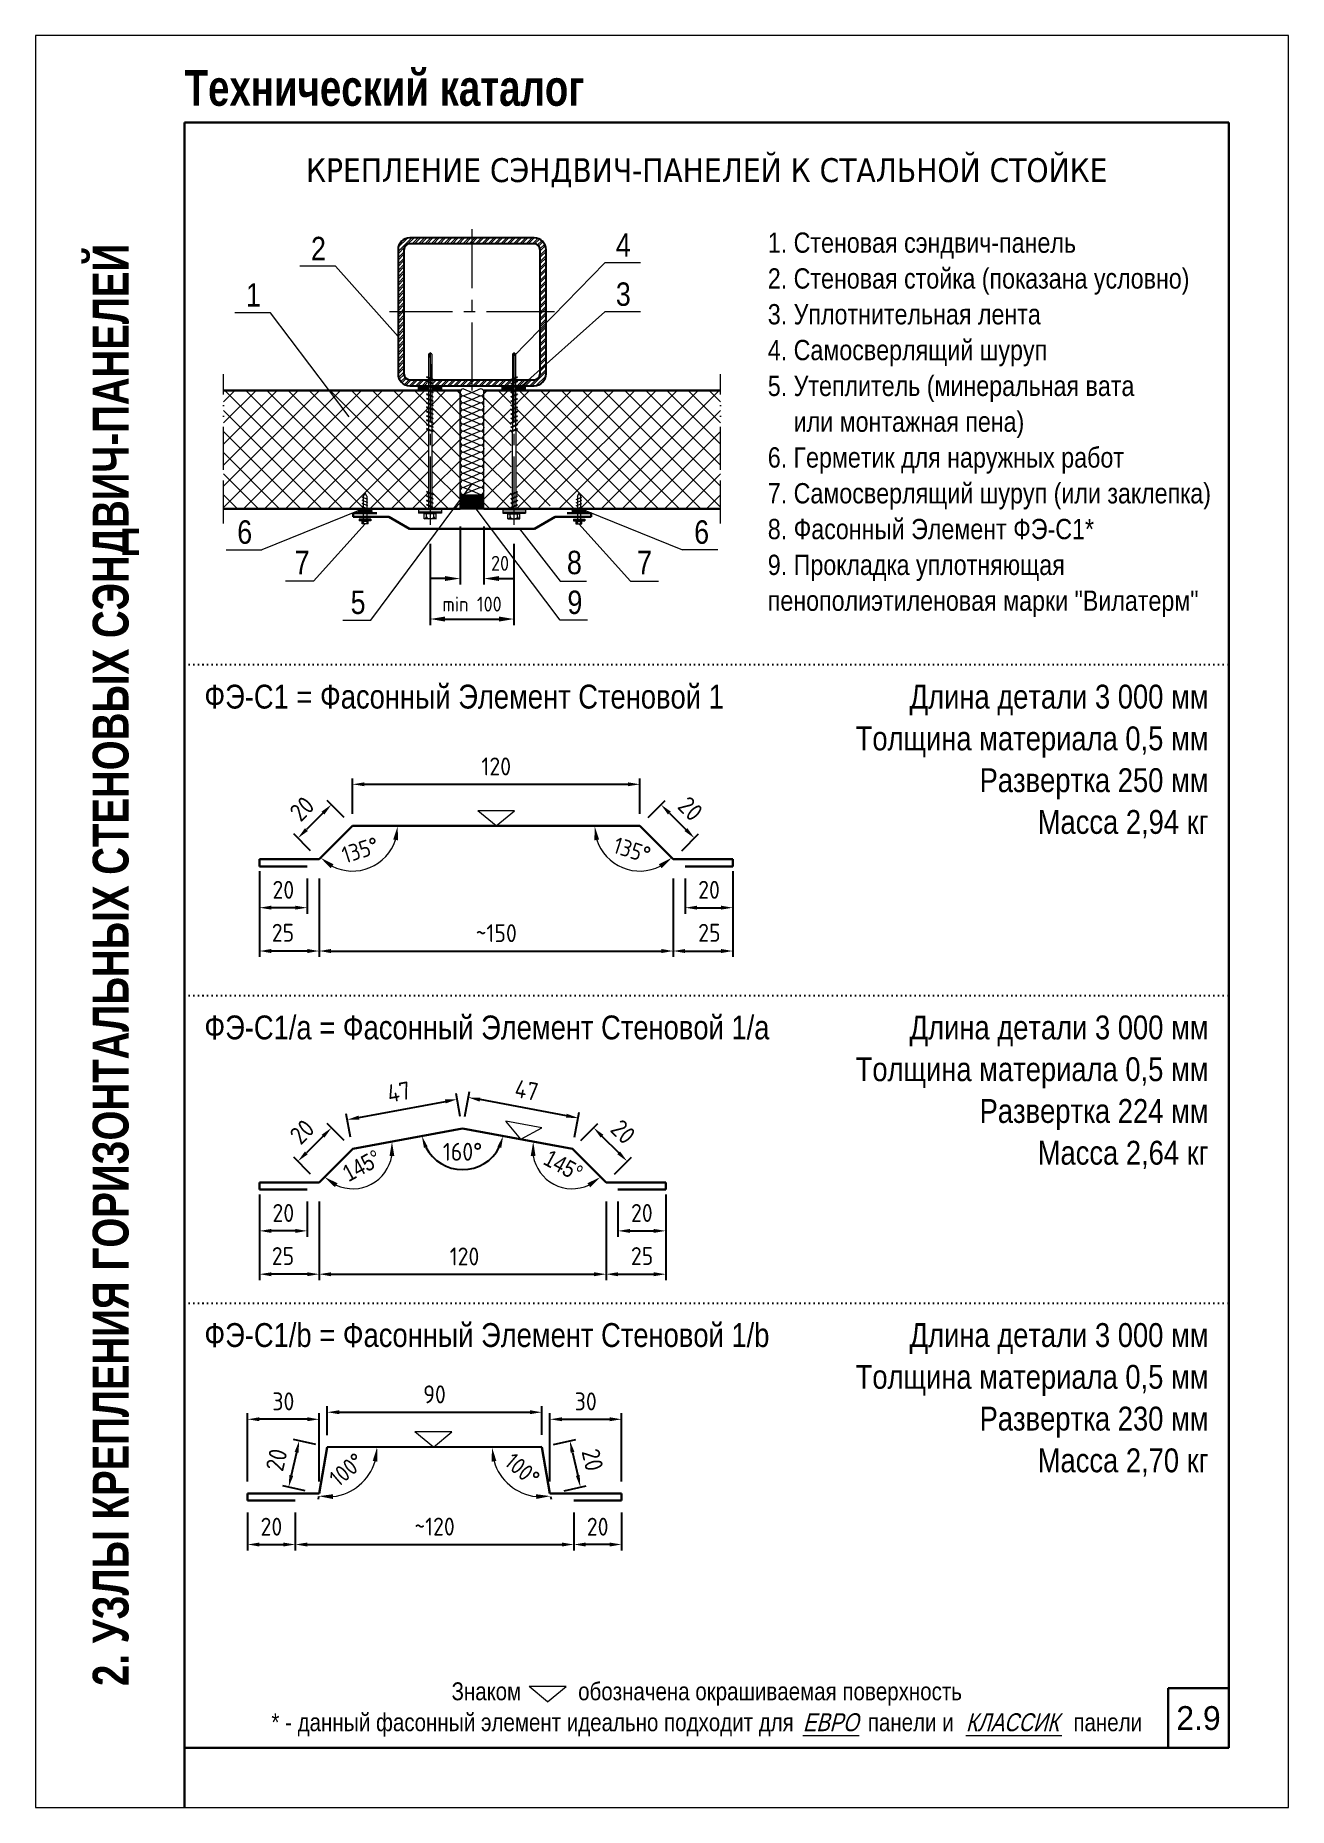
# Model space of a CAD drawing. Extents: x 5821 to 16321, y -13531 to 5774.
# Drawn here: x 14221 to 15271, y 4289 to 5774 of the extents above; entities that cross this region are included whole.
import ezdxf
from ezdxf.enums import TextEntityAlignment as Align

# ---------------------------------------------------------------- set-up
doc = ezdxf.new("R2010")
doc.units = 0
doc.header["$LTSCALE"] = 3
for name, pattern in [('ACAD_ISO13W100', [36, 12, -3, 12, -3, 0, -3, 0, -3]), ('CENTER2', [28.575, 19.05, -3.175, 3.175, -3.175]), ('DOT2', [0.125, 0, -0.125])]:
    doc.linetypes.add(name, pattern=pattern)
doc.layers.get('0').update_dxf_attribs({"linetype": 'CONTINUOUS', "lineweight": 30})
doc.layers.get('DEFPOINTS').update_dxf_attribs({"linetype": 'CONTINUOUS'})
for name, color, linetype, lineweight in [('Logo', 1, 'CONTINUOUS', 9), ('new_fill', 8, 'CONTINUOUS', 13), ('RAZMER', 7, 'CONTINUOUS', 9), ('Нащельники', 1, 'CONTINUOUS', 30), ('Саморезы', 7, 'CONTINUOUS', 13)]:
    doc.layers.add(name, color=color, linetype=linetype, lineweight=lineweight)
doc.layers.add('Punktir', color=7, linetype='CONTINUOUS')
doc.layers.add('Прогон', color=7, linetype='CONTINUOUS')
doc.styles.add('LOGO', font='HATTEN.TTF')
doc.styles.add('ROMANS', font='romans.shx', dxfattribs={"width": 0.85})
doc.styles.get("Standard").update_dxf_attribs({"font": 'TAHOMA.TTF'})
doc.styles.add('style1', font='ARIALN.TTF')
doc.styles.add('style2', font='impact.TTF')
doc.styles.add('курсив', font='ARIAL.TTF', dxfattribs={"width": 0.8, "oblique": 15})
doc.dimstyles.new('2.5', dxfattribs={"dimscale": 5, "dimtxt": 3, "dimasz": 2, "dimexe": 1, "dimexo": 2, "dimgap": 0, "dimtad": 0, "dimdec": 0, "dimlfac": 0.5, "dimzin": 9, "dimdsep": 46, "dimtxsty": 'ROMANS', "dimcen": -3, "dimdle": 1, "dimclrd": 256, "dimclre": 256, "dimclrt": 256, "dimadec": 0, "dimazin": 0, "dimtfac": 1, "dimtdec": 0, "dimtofl": 0, "dimtmove": 2, "dimatfit": 3, "dimfxl": 0, "dimtvp": 1, "dimtolj": 1, "dimtzin": 9, "dimarcsym": 0})
doc.dimstyles.new('5', dxfattribs={"dimscale": 5, "dimtxt": 3, "dimasz": 2.5, "dimexe": 1, "dimexo": 3, "dimgap": 0, "dimtad": 0, "dimdec": 0, "dimzin": 9, "dimdsep": 46, "dimtxsty": 'ROMANS', "dimblk2": 'OBLIQUE', "dimcen": -3, "dimdle": 1.5, "dimclrd": 256, "dimclre": 256, "dimclrt": 256, "dimadec": 0, "dimazin": 0, "dimtfac": 1, "dimtdec": 0, "dimtofl": 0, "dimtmove": 2, "dimatfit": 3, "dimfxl": 0, "dimtvp": 1, "dimtolj": 1, "dimtzin": 9, "dimarcsym": 0})
doc.dimstyles.get("Standard").update_dxf_attribs({"dimscale": 0, "dimtxt": 3, "dimasz": 3, "dimexe": 2.5, "dimexo": 2.5, "dimgap": 1.5, "dimtad": 0, "dimdec": 0, "dimzin": 9, "dimdsep": 46, "dimtxsty": 'ROMANS', "dimcen": -3, "dimdle": 1.25, "dimadec": 0, "dimazin": 0, "dimtfac": 0.75, "dimtdec": 0, "dimtofl": 0, "dimtmove": 2, "dimatfit": 3, "dimfxl": 0, "dimtvp": 1.5, "dimtolj": 1, "dimtzin": 0, "dimarcsym": 0})
pattern_1 = [(45, (13023.318, 50.5626), (-2.6516504, 2.6516504), []), (45, (13025.086, 50.5626), (-2.6516504, 2.6516504), [])]

msp = doc.modelspace()

# ---------------------------------------------------------------- texts
msp.add_text('КРЕПЛЕНИЕ СЭНДВИЧ-ПАНЕЛЕЙ К СТАЛЬНОЙ СТОЙКЕ', height=20).set_placement((14783.59, 5661.59), align=Align.MIDDLE_CENTER)
at = {"style": 'style1'}
for s, height, p in [('2', 19.61, (14451.99, 5586.09)), ('4', 19.61, (14707.44, 5589.13)), ('1. Стеновая сэндвич-панель', 17, (14834.74, 5592.31)), ('2. Стеновая стойка (показана условно)', 17, (14834.74, 5562.31)), ('1', 19.61, (14397.5, 5547.23)), ('3', 19.61, (14707.44, 5547.86)), ('3. Уплотнительная лента', 17, (14834.74, 5532.31)), ('4. Самосверлящий шуруп', 17, (14834.74, 5502.31)), ('5. Утеплитель (минеральная вата', 17, (14834.74, 5472.31)), ('    или монтажная пена)', 17, (14834.74, 5442.31)), ('6. Герметик для наружных работ', 17, (14834.74, 5412.31)), ('7. Самосверлящий шуруп (или заклепка)', 17, (14834.74, 5382.31)), ('6', 19.61, (14390.2, 5348.5)), ('8. Фасонный Элемент ФЭ-С1*', 17, (14834.74, 5352.31)), ('9. Прокладка уплотняющая', 17, (14834.74, 5322.31)), ('5', 19.61, (14485.21, 5289.63)), ('9', 19.61, (14666.86, 5289.63)), ('пенополиэтиленовая марки "Вилатерм"', 17, (14834.74, 5292.31)), ('ФЭ-С1 = Фасонный Элемент Стеновой 1', 20, (14362.63, 5210.38)), ('ФЭ-С1/a = Фасонный Элемент Стеновой 1/a', 20, (14362.63, 4933.17)), ('ФЭ-С1/b = Фасонный Элемент Стеновой 1/b', 20, (14362.63, 4675.39))]:
    msp.add_text(s, height=height, dxfattribs=at).set_placement(p)
msp.add_text('6', height=19.61, rotation=360, dxfattribs=at).set_placement((14773.08, 5348.5))
for s, p in [('7', (14444.51, 5317.09)), ('8', (14672.67, 5317.09))]:
    msp.add_text(s, height=19.61, dxfattribs=at).set_placement(p, align=Align.BOTTOM_CENTER)
msp.add_text('7', height=19.61, rotation=360, dxfattribs=at).set_placement((14731.49, 5317.09), align=Align.BOTTOM_CENTER)
for s, p in [('Длина детали 3 000 мм', (15204.09, 5210.38)), ('Толщина материала 0,5 мм', (15204.09, 5175.38)), ('Развертка 250 мм', (15204.09, 5140.38)), ('Масса 2,94 кг', (15204.09, 5105.38)), ('Длина детали 3 000 мм', (15204.09, 4933.17)), ('Толщина материала 0,5 мм', (15204.09, 4898.17)), ('Развертка 224 мм', (15204.09, 4863.17)), ('Масса 2,64 кг', (15204.09, 4828.17)), ('Длина детали 3 000 мм', (15204.09, 4675.39)), ('Толщина материала 0,5 мм', (15204.09, 4640.39)), ('Развертка 230 мм', (15204.09, 4605.39)), ('Масса 2,70 кг', (15204.09, 4570.39))]:
    msp.add_text(s, height=20, dxfattribs=at).set_placement(p, align=Align.RIGHT)
for s, p in [('Знаком          обозначена окрашиваемая поверхность', (14783.59, 4379.35)), ('* - данный фасонный элемент идеально подходит для             панели и                     панели', (14783.59, 4353.44))]:
    msp.add_text(s, height=15, dxfattribs=at).set_placement(p, align=Align.CENTER)
at = {"color": 1, "style": 'курсив', "oblique": 15, "width": 0.8}
for s, p in [('ЕВРО', (14887.41, 4353.44)), ('КЛАССИК', (15039.7, 4353.44))]:
    msp.add_text(s, height=15, dxfattribs=at).set_placement(p, align=Align.CENTER)
at = {"layer": 'new_fill', "style": 'style2'}
msp.add_text('Технический каталог', height=30, dxfattribs=at).set_placement((14346.09, 5715.49))
msp.add_text('2. УЗЛЫ КРЕПЛЕНИЯ ГОРИЗОНТАЛЬНЫХ СТЕНОВЫХ СЭНДВИЧ-ПАНЕЛЕЙ', height=30, rotation=90, dxfattribs=at).set_placement((14284.09, 4995.52), align=Align.MIDDLE_CENTER)
at = {"layer": 'new_fill', "style": 'LOGO'}
msp.add_text('2.9', height=20, dxfattribs=at).set_placement((15195.64, 4364.44), align=Align.MIDDLE_CENTER)

# ---------------------------------------------------------------- blocks, each defined once
blk = doc.blocks.new('*D242')
at = {"layer": 'DEFPOINTS', "color": 0, "transparency": 16777216}
for p in [(14398.8, 4546.7), (14438.8, 4546.7), (14438.8, 4509.9)]:
    blk.add_point(p, dxfattribs=at)
at = {"layer": 'RAZMER', "lineweight": -2, "transparency": 16777216}
for p, q in [((14398.8, 4536.7), (14398.8, 4504.9)), ((14438.8, 4536.7), (14438.8, 4504.9)), ((14408.8, 4509.9), (14428.8, 4509.9))]:
    blk.add_line(p, q, dxfattribs=at)
at = {"layer": 'RAZMER', "transparency": 16777216}
for points in [[(14408.8, 4511.5), (14408.8, 4508.2), (14398.8, 4509.9)], [(14428.8, 4511.5), (14428.8, 4508.2), (14438.8, 4509.9)]]:
    blk.add_solid(points, dxfattribs=at)
at = {"layer": 'RAZMER', "transparency": 16777216, "insert": (14418.8, 4524.8), "char_height": 15, "attachment_point": 5, "style": 'ROMANS'}
blk.add_mtext('\\A1;20', dxfattribs=at)
blk = doc.blocks.new('*D243')
at = {"layer": 'DEFPOINTS', "color": 0, "transparency": 16777216}
for p in [(14645.4, 4620.7), (14465.6, 4591.5), (14645.4, 4591.7)]:
    blk.add_point(p, dxfattribs=at)
at = {"layer": 'RAZMER', "lineweight": -2, "transparency": 16777216}
for p, q in [((14465.6, 4601.5), (14465.6, 4625.7)), ((14475.6, 4620.7), (14635.4, 4620.7)), ((14645.4, 4601.7), (14645.4, 4625.7))]:
    blk.add_line(p, q, dxfattribs=at)
at = {"layer": 'RAZMER', "transparency": 16777216}
for points in [[(14475.6, 4622.4), (14475.6, 4619.1), (14465.6, 4620.7)], [(14635.4, 4622.4), (14635.4, 4619.1), (14645.4, 4620.7)]]:
    blk.add_solid(points, dxfattribs=at)
at = {"layer": 'RAZMER', "transparency": 16777216, "insert": (14555.5, 4635.7), "char_height": 15, "attachment_point": 5, "style": 'ROMANS'}
blk.add_mtext('\\A1;90', dxfattribs=at)
blk = doc.blocks.new('*D244')
at = {"layer": 'DEFPOINTS', "color": 0, "transparency": 16777216}
for p in [(14398.8, 4614.8), (14398.8, 4552.7), (14458.8, 4552.7)]:
    blk.add_point(p, dxfattribs=at)
at = {"layer": 'RAZMER', "lineweight": -2, "transparency": 16777216}
for p, q in [((14398.8, 4562.7), (14398.8, 4619.8)), ((14458.8, 4562.7), (14458.8, 4619.8)), ((14448.8, 4614.8), (14408.8, 4614.8))]:
    blk.add_line(p, q, dxfattribs=at)
at = {"layer": 'RAZMER', "transparency": 16777216}
for points in [[(14408.8, 4616.5), (14408.8, 4613.2), (14398.8, 4614.8)], [(14448.8, 4616.5), (14448.8, 4613.2), (14458.8, 4614.8)]]:
    blk.add_solid(points, dxfattribs=at)
at = {"layer": 'RAZMER', "transparency": 16777216, "insert": (14428.8, 4629.8), "char_height": 15, "attachment_point": 5, "style": 'ROMANS'}
blk.add_mtext('\\A1;30', dxfattribs=at)
blk = doc.blocks.new('*D245')
at = {"layer": 'DEFPOINTS', "color": 0, "transparency": 16777216}
for p in [(14465.6, 4591.5), (14465.6, 4591.5), (14610.7, 4591.5), (14458.8, 4552.7), (14482.1, 4553.2)]:
    blk.add_point(p, dxfattribs=at)
at = {"layer": 'RAZMER', "color": 0, "lineweight": -2, "transparency": 16777216}
blk.add_line((14458.3, 4550.2), (14457.9, 4547.9), dxfattribs=at)
at = {"layer": 'RAZMER', "color": 0, "lineweight": 0, "transparency": 16777216}
blk.add_arc((14465.6, 4591.5), 41.8, 276.5173, 343.4807, dxfattribs=at)
at = {"layer": 'RAZMER', "color": 0, "transparency": 16777216}
for points in [[(14503.7, 4579.9), (14507.6, 4579.3), (14507.4, 4591.5)], [(14470.3, 4548), (14470.4, 4552), (14458.4, 4550.4)]]:
    blk.add_solid(points, dxfattribs=at)
at = {"layer": 'RAZMER', "color": 0, "transparency": 16777216, "insert": (14481.9, 4572.6), "char_height": 14, "attachment_point": 5, "rotation": 40.7614, "style": 'ROMANS'}
blk.add_mtext('\\A1;100°', dxfattribs=at)
blk = doc.blocks.new('*D246')
at = {"layer": 'DEFPOINTS', "color": 0, "transparency": 16777216}
for p in [(14465.6, 4591.5), (14433.3, 4558), (14456.8, 4552.7)]:
    blk.add_point(p, dxfattribs=at)
at = {"layer": 'RAZMER', "lineweight": -2, "transparency": 16777216}
for p, q in [((14455.9, 4593.7), (14437.2, 4598)), ((14439.9, 4587.1), (14435.5, 4567.8)), ((14447, 4554.9), (14428.4, 4559.1))]:
    blk.add_line(p, q, dxfattribs=at)
at = {"layer": 'RAZMER', "transparency": 16777216}
for points in [[(14438.3, 4587.5), (14441.5, 4586.7), (14442.1, 4596.9)], [(14433.9, 4568.2), (14437.1, 4567.4), (14433.3, 4558)]]:
    blk.add_solid(points, dxfattribs=at)
at = {"layer": 'RAZMER', "transparency": 16777216, "insert": (14423.1, 4580.8), "char_height": 15, "attachment_point": 5, "rotation": 77.1649, "style": 'ROMANS'}
blk.add_mtext('\\A1;20', dxfattribs=at)
blk = doc.blocks.new('*D247')
at = {"layer": 'DEFPOINTS', "color": 0, "transparency": 16777216}
for p in [(14486.9, 4841.4), (14441, 4831), (14458.8, 4813.2)]:
    blk.add_point(p, dxfattribs=at)
at = {"layer": 'RAZMER', "lineweight": -2, "transparency": 16777216}
for p, q in [((14479.9, 4848.5), (14465.6, 4862.7)), ((14462.1, 4852.1), (14448.1, 4838)), ((14451.7, 4820.3), (14437.5, 4834.5))]:
    blk.add_line(p, q, dxfattribs=at)
at = {"layer": 'RAZMER', "transparency": 16777216}
for points in [[(14460.9, 4853.2), (14463.3, 4850.9), (14469.2, 4859.1)], [(14446.9, 4839.2), (14449.3, 4836.9), (14441, 4831)]]:
    blk.add_solid(points, dxfattribs=at)
at = {"layer": 'RAZMER', "transparency": 16777216, "insert": (14444.5, 4855.7), "char_height": 15, "attachment_point": 5, "rotation": 45, "style": 'ROMANS'}
blk.add_mtext('\\A1;20', dxfattribs=at)
blk = doc.blocks.new('*D248')
at = {"layer": 'DEFPOINTS', "color": 0, "transparency": 16777216}
for p in [(14579, 4858.6), (14486.9, 4841.4), (14486.9, 4841.4), (14465.8, 4820.3), (14489, 4808.1)]:
    blk.add_point(p, dxfattribs=at)
at = {"layer": 'RAZMER', "color": 0, "lineweight": -2, "transparency": 16777216}
blk.add_line((14464.1, 4818.5), (14461.5, 4816), dxfattribs=at)
at = {"layer": 'RAZMER', "color": 0, "lineweight": 0, "transparency": 16777216}
blk.add_arc((14486.9, 4841.4), 33.4, 245.6972, 349.8885, dxfattribs=at)
at = {"layer": 'RAZMER', "color": 0, "transparency": 16777216}
for points in [[(14517.8, 4835.5), (14521.8, 4835.5), (14519.8, 4847.5)], [(14472, 4809.3), (14474.3, 4812.6), (14463.3, 4817.8)]]:
    blk.add_solid(points, dxfattribs=at)
at = {"layer": 'RAZMER', "color": 0, "transparency": 16777216, "insert": (14494.6, 4827.3), "char_height": 14, "attachment_point": 5, "rotation": 28.4747, "style": 'ROMANS'}
blk.add_mtext('\\A1;{\\ftxt|b0|i0|c204|p0;145\\ftxt|b0|i0|c0|p0;°}', dxfattribs=at)
blk = doc.blocks.new('*D249')
at = {"layer": 'DEFPOINTS', "color": 0, "transparency": 16777216}
for p in [(14486.8, 5112.1), (14441, 5101.8), (14458.8, 5084.1)]:
    blk.add_point(p, dxfattribs=at)
at = {"layer": 'RAZMER', "lineweight": -2, "transparency": 16777216}
for p, q in [((14479.7, 5119.2), (14465.5, 5133.4)), ((14462, 5122.8), (14448.1, 5108.9)), ((14451.7, 5091.1), (14437.5, 5105.4))]:
    blk.add_line(p, q, dxfattribs=at)
at = {"layer": 'RAZMER', "transparency": 16777216}
for points in [[(14460.8, 5124), (14463.2, 5121.6), (14469.1, 5129.9)], [(14446.9, 5110.1), (14449.3, 5107.7), (14441, 5101.8)]]:
    blk.add_solid(points, dxfattribs=at)
at = {"layer": 'RAZMER', "transparency": 16777216, "insert": (14444.4, 5126.4), "char_height": 15, "attachment_point": 5, "rotation": 45, "style": 'ROMANS'}
blk.add_mtext('\\A1;20', dxfattribs=at)
blk = doc.blocks.new('*D250')
at = {"layer": 'DEFPOINTS', "color": 0, "transparency": 16777216}
for p in [(14408.8, 5084.1), (14458.8, 5078.1), (14408.8, 5007.2)]:
    blk.add_point(p, dxfattribs=at)
at = {"layer": 'RAZMER', "lineweight": -2, "transparency": 16777216}
for p, q in [((14408.8, 5074.1), (14408.8, 5002.2)), ((14458.8, 5068.1), (14458.8, 5002.2)), ((14448.8, 5007.2), (14418.8, 5007.2))]:
    blk.add_line(p, q, dxfattribs=at)
at = {"layer": 'RAZMER', "transparency": 16777216}
for points in [[(14418.8, 5008.9), (14418.8, 5005.5), (14408.8, 5007.2)], [(14448.8, 5008.9), (14448.8, 5005.5), (14458.8, 5007.2)]]:
    blk.add_solid(points, dxfattribs=at)
at = {"layer": 'RAZMER', "transparency": 16777216, "insert": (14428.5, 5022.5), "char_height": 15, "attachment_point": 5, "style": 'ROMANS'}
blk.add_mtext('\\A1;25', dxfattribs=at)
blk = doc.blocks.new('*D251')
at = {"layer": 'DEFPOINTS', "color": 0, "transparency": 16777216}
for p in [(14550.8, 5112.1), (14707.5, 5112.1), (14727.5, 5112.1), (14700.7, 5085.3), (14755.5, 5084.1)]:
    blk.add_point(p, dxfattribs=at)
at = {"layer": 'RAZMER', "color": 0, "lineweight": 0, "transparency": 16777216}
blk.add_arc((14727.5, 5112.1), 37.9, 198.2006, 296.7994, dxfattribs=at)
at = {"layer": 'RAZMER', "color": 0, "transparency": 16777216}
for points in [[(14689.5, 5100), (14693.4, 5100.6), (14689.6, 5112.1)], [(14743.4, 5079.9), (14745.8, 5076.6), (14754.3, 5085.3)]]:
    blk.add_solid(points, dxfattribs=at)
at = {"layer": 'RAZMER', "color": 0, "transparency": 16777216, "insert": (14721, 5091.8), "char_height": 14, "attachment_point": 5, "rotation": 342.3112, "style": 'ROMANS'}
blk.add_mtext('\\A1;135°', dxfattribs=at)
blk = doc.blocks.new('*D252')
at = {"layer": 'DEFPOINTS', "color": 0, "transparency": 16777216}
for p in [(14727.5, 5146.9), (14486.8, 5112.1), (14727.5, 5112.1)]:
    blk.add_point(p, dxfattribs=at)
at = {"layer": 'RAZMER', "lineweight": -2, "transparency": 16777216}
for p, q in [((14486.8, 5122.1), (14486.8, 5151.9)), ((14496.8, 5146.9), (14717.5, 5146.9)), ((14727.5, 5122.1), (14727.5, 5151.9))]:
    blk.add_line(p, q, dxfattribs=at)
at = {"layer": 'RAZMER', "transparency": 16777216}
for points in [[(14496.8, 5148.6), (14496.8, 5145.3), (14486.8, 5146.9)], [(14717.5, 5148.6), (14717.5, 5145.3), (14727.5, 5146.9)]]:
    blk.add_solid(points, dxfattribs=at)
at = {"layer": 'RAZMER', "transparency": 16777216, "insert": (14607.2, 5161.9), "char_height": 15, "attachment_point": 5, "style": 'ROMANS'}
blk.add_mtext('\\A1;120', dxfattribs=at)
blk = doc.blocks.new('*D253')
at = {"layer": 'DEFPOINTS', "color": 0, "transparency": 16777216}
for p in [(14727.5, 5112.1), (14773.3, 5101.8), (14755.5, 5084.1)]:
    blk.add_point(p, dxfattribs=at)
at = {"layer": 'RAZMER', "lineweight": -2, "transparency": 16777216}
for p, q in [((14734.6, 5119.2), (14748.8, 5133.4)), ((14752.3, 5122.8), (14766.2, 5108.9)), ((14762.6, 5091.1), (14776.8, 5105.4))]:
    blk.add_line(p, q, dxfattribs=at)
at = {"layer": 'RAZMER', "transparency": 16777216}
for points in [[(14753.5, 5124), (14751.1, 5121.6), (14745.2, 5129.9)], [(14767.4, 5110.1), (14765, 5107.7), (14773.3, 5101.8)]]:
    blk.add_solid(points, dxfattribs=at)
at = {"layer": 'RAZMER', "transparency": 16777216, "insert": (14769.9, 5126.4), "char_height": 15, "attachment_point": 5, "rotation": 315, "style": 'ROMANS'}
blk.add_mtext('\\A1;20', dxfattribs=at)
blk = doc.blocks.new('саморез4')
at = {"layer": 'new_fill'}
blk.add_hatch(color=254, dxfattribs=at).paths.add_polyline_path([(-2.4, -9.4), (0, -9.4), (0, 9.8), (-2.4, 9.8)])
at = {"layer": 'Саморезы', "ltscale": 150}
for p, q in [((-7.9, 5), (-3.1, 5)), ((-7.9, -5), (-7.9, 5)), ((-5.9, 3.1), (-3.1, 3.1)), ((-3.8, -5), (-3.8, 5)), ((0, 9.8), (-3.1, 9.8)), ((-3.1, -9.4), (-3.1, 9.8)), ((-2.4, -9.4), (-2.4, 9.8)), ((0, -9.4), (0, 9.8)), ((64.9, 1.5), (0, 1.5)), ((1.3, -2.2), (3.4, 2.7)), ((1.9, -2.2), (4, 2.7)), ((3.7, 2.9), (3.4, 2.7)), ((3.7, 2.9), (4, 2.7)), ((4.9, -2.2), (7, 2.7)), ((5.5, -2.2), (7.6, 2.7)), ((7.3, 2.9), (7, 2.7)), ((7.3, 2.9), (7.6, 2.7)), ((8.6, -2.2), (10.7, 2.7)), ((9.2, -2.2), (11.3, 2.7)), ((11, 2.9), (10.7, 2.7)), ((11, 2.9), (11.3, 2.7)), ((12.2, -2.2), (14.3, 2.7)), ((12.8, -2.2), (14.9, 2.7)), ((14.6, 2.9), (14.3, 2.7)), ((14.6, 2.9), (14.9, 2.7)), ((64.9, -2.2), (67, 2.7)), ((65.6, -2.2), (67.7, 2.7)), ((67.3, 2.9), (67, 2.7)), ((130, 1.3), (67.1, 1.3)), ((67.3, 2.9), (67.7, 2.7)), ((68.6, -2.2), (70.7, 2.7)), ((69.2, -2.2), (71.3, 2.7)), ((71, 2.9), (70.7, 2.7)), ((71, 2.9), (71.3, 2.7)), ((72.2, -2.2), (74.3, 2.7)), ((72.8, -2.2), (74.9, 2.7)), ((74.6, 2.9), (74.3, 2.7)), ((74.6, 2.9), (74.9, 2.7)), ((75.8, -2.2), (77.9, 2.7)), ((76.4, -2.2), (78.5, 2.7)), ((78.2, 2.9), (77.9, 2.7)), ((78.2, 2.9), (78.5, 2.7)), ((79.5, -2.2), (81.5, 2.7)), ((80.1, -2.2), (82.2, 2.7)), ((81.9, 2.9), (81.5, 2.7)), ((81.9, 2.9), (82.2, 2.7)), ((83.1, -2.2), (85.2, 2.7)), ((83.7, -2.2), (85.8, 2.7)), ((85.5, 2.9), (85.2, 2.7)), ((85.5, 2.9), (85.8, 2.7)), ((86.7, -2.2), (88.8, 2.7)), ((87.3, -2.2), (89.4, 2.7)), ((89.1, 2.9), (88.8, 2.7)), ((89.1, 2.9), (89.4, 2.7)), ((90.3, -2.2), (92.4, 2.7)), ((90.9, -2.2), (93, 2.7)), ((92.7, 2.9), (92.4, 2.7)), ((92.7, 2.9), (93, 2.7)), ((94, -2.2), (96.1, 2.7)), ((94.6, -2.2), (96.7, 2.7)), ((96.4, 2.9), (96.1, 2.7)), ((96.4, 2.9), (96.7, 2.7)), ((97.6, -2.2), (99.7, 2.7)), ((98.2, -2.2), (100.3, 2.7)), ((100, 2.9), (99.7, 2.7)), ((100, 2.9), (100.3, 2.7)), ((101.2, -2.2), (103.3, 2.7)), ((101.8, -2.2), (103.9, 2.7)), ((103.6, 2.9), (103.3, 2.7)), ((103.6, 2.9), (103.9, 2.7)), ((104.8, -2.2), (106.9, 2.7)), ((105.5, -2.2), (107.6, 2.7)), ((107.2, 2.9), (106.9, 2.7)), ((107.2, 2.9), (107.6, 2.7)), ((108.5, -2.2), (110.6, 2.7)), ((109.1, -2.2), (111.2, 2.7)), ((110.9, 2.9), (110.6, 2.7)), ((110.9, 2.9), (111.2, 2.7)), ((130, 1.3), (131.2, 0)), ((-7.9, -5), (-3.1, -5)), ((-5.9, -3.1), (-3.1, -3.1)), ((0, -9.4), (-3.1, -9.4)), ((64.9, -1.5), (0, -1.5)), ((64.9, -1.5), (0, -1.5)), ((1.6, -2.4), (1.3, -2.2)), ((1.6, -2.4), (1.9, -2.2)), ((5.2, -2.4), (4.9, -2.2)), ((5.2, -2.4), (5.5, -2.2)), ((8.9, -2.4), (8.6, -2.2)), ((8.9, -2.4), (9.2, -2.2)), ((12.5, -2.4), (12.2, -2.2)), ((12.5, -2.4), (12.8, -2.2)), ((65.3, -2.4), (64.9, -2.2)), ((65.3, -2.4), (65.6, -2.2)), ((130, -1.3), (67.1, -1.3)), ((68.9, -2.4), (68.6, -2.2)), ((68.9, -2.4), (69.2, -2.2)), ((72.5, -2.4), (72.2, -2.2)), ((72.5, -2.4), (72.8, -2.2)), ((76.1, -2.4), (75.8, -2.2)), ((76.1, -2.4), (76.4, -2.2)), ((79.8, -2.4), (79.5, -2.2)), ((79.8, -2.4), (80.1, -2.2)), ((83.4, -2.4), (83.1, -2.2)), ((83.4, -2.4), (83.7, -2.2)), ((87, -2.4), (86.7, -2.2)), ((87, -2.4), (87.3, -2.2)), ((90.6, -2.4), (90.3, -2.2)), ((90.6, -2.4), (90.9, -2.2)), ((94.3, -2.4), (94, -2.2)), ((94.3, -2.4), (94.6, -2.2)), ((97.9, -2.4), (97.6, -2.2)), ((97.9, -2.4), (98.2, -2.2)), ((101.5, -2.4), (101.2, -2.2)), ((101.5, -2.4), (101.8, -2.2)), ((105.1, -2.4), (104.8, -2.2)), ((105.1, -2.4), (105.5, -2.2)), ((108.8, -2.4), (108.5, -2.2)), ((108.8, -2.4), (109.1, -2.2)), ((130, -1.3), (131.2, 0))]:
    blk.add_line(p, q, dxfattribs=at)
at = {"layer": 'Саморезы'}
for p, q in [((67.1, 1.3), (64.9, 1.5)), ((67.1, -1.3), (64.9, -1.5))]:
    blk.add_line(p, q, dxfattribs=at)
at = {"layer": 'Саморезы', "ltscale": 150}
for centre, radius, start, end in [((-5.9, 5.1), 2, 182.373, 269.9653), ((-5.9, 1.1), 2, 90.0347, 177.627), ((80.3, 1057.7), 1058.9, 271.592, 272.7554), ((-5.9, -1.1), 2, 182.373, 269.9653), ((-5.9, -5.1), 2, 90.0347, 177.627)]:
    blk.add_arc(centre, radius, start, end, dxfattribs=at)
blk = doc.blocks.new('саморез1')
at = {"layer": 'new_fill'}
blk.add_hatch(color=254, dxfattribs=at).paths.add_polyline_path([(-1.2, -4.8), (0, -4.8), (0, 4.8), (-1.2, 4.8)])
at = {"layer": 'Саморезы', "ltscale": 150}
for p, q in [((-3.9, 2.6), (-1.5, 2.6)), ((-3.9, 2.6), (-3.9, -2.4)), ((-2.9, 1.7), (-1.5, 1.7)), ((-1.9, 2.6), (-1.9, -2.4)), ((0, 4.8), (-1.5, 4.8)), ((-1.5, 4.8), (-1.5, -4.8)), ((-1.2, 4.8), (-1.2, -4.8)), ((0, 4.8), (0, -4.8)), ((19.2, 1.4), (0, 1.4)), ((8.4, 2.4), (10.5, -2.4)), ((11.1, 2.4), (13.2, -2.4)), ((13.8, 2.4), (15.9, -2.4)), ((16.4, 2.4), (18.5, -2.4)), ((19.2, 1.4), (21.8, 0)), ((19.2, -1.4), (21.8, 0)), ((-3.9, -2.4), (-1.5, -2.4)), ((-2.9, -1.4), (-1.5, -1.4)), ((0, -4.8), (-1.5, -4.8)), ((0, -1.4), (19.2, -1.4))]:
    blk.add_line(p, q, dxfattribs=at)
for centre, start, end in [((-2.9, 2.7), 182.373, 269.9653), ((-2.9, 0.7), 90.0347, 177.627), ((-2.9, -0.4), 182.373, 269.9653), ((-2.9, -2.4), 90.0347, 177.627)]:
    blk.add_arc(centre, 1, start, end, dxfattribs=at)
blk = doc.blocks.new('*D222')
at = {"layer": 'DEFPOINTS', "color": 0, "transparency": 16777216}
for p in [(14576.9, 5377.9), (14596.9, 5377.9), (14596.9, 5319.3)]:
    blk.add_point(p, dxfattribs=at)
at = {"layer": 'RAZMER', "lineweight": -2, "transparency": 16777216}
for p, q in [((14576.9, 5362.9), (14576.9, 5314.3)), ((14596.9, 5362.9), (14596.9, 5314.3)), ((14564.4, 5319.3), (14551.9, 5319.3)), ((14609.4, 5319.3), (14621.9, 5319.3))]:
    blk.add_line(p, q, dxfattribs=at)
at = {"layer": 'RAZMER', "transparency": 16777216}
for points in [[(14564.4, 5321.4), (14564.4, 5317.3), (14576.9, 5319.3)], [(14609.4, 5321.4), (14609.4, 5317.3), (14596.9, 5319.3)]]:
    blk.add_solid(points, dxfattribs=at)
at = {"layer": 'RAZMER', "transparency": 16777216, "insert": (14610.4, 5332.1), "char_height": 12.5, "attachment_point": 5, "style": 'ROMANS'}
blk.add_mtext('\\A1;20', dxfattribs=at)
blk = doc.blocks.new('_OBLIQUE')
at = {"color": 0, "linetype": 'ByBlock'}
blk.add_line((-0.5, -0.5), (0.5, 0.5), dxfattribs=at)
blk = doc.blocks.new('*D223')
at = {"layer": 'DEFPOINTS', "color": 0, "transparency": 16777216}
for p in [(14583.8, 4884.5), (14579, 4858.6), (14671, 4841.4)]:
    blk.add_point(p, dxfattribs=at)
at = {"layer": 'RAZMER', "lineweight": -2, "transparency": 16777216}
for p, q in [((14580.8, 4868.4), (14584.7, 4889.4)), ((14666, 4869.1), (14593.6, 4882.7)), ((14672.9, 4851.2), (14676.8, 4872.2))]:
    blk.add_line(p, q, dxfattribs=at)
at = {"layer": 'RAZMER', "transparency": 16777216}
for points in [[(14594, 4884.3), (14593.3, 4881), (14583.8, 4884.5)], [(14666.3, 4870.8), (14665.7, 4867.5), (14675.9, 4867.3)]]:
    blk.add_solid(points, dxfattribs=at)
at = {"layer": 'RAZMER', "transparency": 16777216, "insert": (14632.6, 4890.6), "char_height": 15, "attachment_point": 5, "rotation": 349.4143, "style": 'ROMANS'}
blk.add_mtext('\\A1;47', dxfattribs=at)
blk = doc.blocks.new('*D224')
at = {"layer": 'DEFPOINTS', "color": 0, "transparency": 16777216}
for p in [(14579, 4858.6), (14579, 4858.6), (14486.9, 4841.4), (14563.5, 4827.6), (14676.9, 4840.3)]:
    blk.add_point(p, dxfattribs=at)
at = {"layer": 'RAZMER', "lineweight": -2, "transparency": 16777216}
blk.add_arc((14579, 4858.6), 34.6, 207.1824, 332.8176, dxfattribs=at)
at = {"layer": 'RAZMER', "transparency": 16777216}
for points in [[(14546.6, 4842.2), (14549.7, 4843.3), (14544.9, 4852.2)], [(14608.2, 4843.3), (14611.4, 4842.2), (14613, 4852.2)]]:
    blk.add_solid(points, dxfattribs=at)
at = {"layer": 'RAZMER', "transparency": 16777216, "insert": (14579, 4839), "char_height": 15, "attachment_point": 5, "style": 'ROMANS'}
blk.add_mtext('\\A1;160°', dxfattribs=at)
blk = doc.blocks.new('*D225')
at = {"layer": 'DEFPOINTS', "color": 0, "transparency": 16777216}
for p in [(14458.8, 4807.2), (14699.2, 4807.2), (14699.2, 4736.4)]:
    blk.add_point(p, dxfattribs=at)
at = {"layer": 'RAZMER', "lineweight": -2, "transparency": 16777216}
for p, q in [((14458.8, 4797.2), (14458.8, 4731.4)), ((14699.2, 4797.2), (14699.2, 4731.4)), ((14468.8, 4736.4), (14689.2, 4736.4))]:
    blk.add_line(p, q, dxfattribs=at)
at = {"layer": 'RAZMER', "transparency": 16777216}
for points in [[(14468.8, 4738), (14468.8, 4734.7), (14458.8, 4736.4)], [(14689.2, 4738), (14689.2, 4734.7), (14699.2, 4736.4)]]:
    blk.add_solid(points, dxfattribs=at)
at = {"layer": 'RAZMER', "transparency": 16777216, "insert": (14580.6, 4751.3), "char_height": 15, "attachment_point": 5, "style": 'ROMANS'}
blk.add_mtext('\\A1;120', dxfattribs=at)
blk = doc.blocks.new('*D226')
at = {"layer": 'DEFPOINTS', "color": 0, "transparency": 16777216}
for p in [(14438.8, 4546.7), (14672.2, 4546.7), (14672.2, 4509.9)]:
    blk.add_point(p, dxfattribs=at)
at = {"layer": 'RAZMER', "lineweight": -2, "transparency": 16777216}
for p, q in [((14438.8, 4536.7), (14438.8, 4504.9)), ((14672.2, 4536.7), (14672.2, 4504.9)), ((14448.8, 4509.9), (14662.2, 4509.9))]:
    blk.add_line(p, q, dxfattribs=at)
at = {"layer": 'RAZMER', "transparency": 16777216}
for points in [[(14448.8, 4511.5), (14448.8, 4508.2), (14438.8, 4509.9)], [(14662.2, 4511.5), (14662.2, 4508.2), (14672.2, 4509.9)]]:
    blk.add_solid(points, dxfattribs=at)
at = {"layer": 'RAZMER', "transparency": 16777216, "insert": (14555.5, 4524.9), "char_height": 15, "attachment_point": 5, "style": 'ROMANS'}
blk.add_mtext('\\A1;~120', dxfattribs=at)
blk = doc.blocks.new('*D227')
at = {"layer": 'DEFPOINTS', "color": 0, "transparency": 16777216}
for p in [(14551.8, 5363.5), (14622, 5363.5), (14622, 5285.4)]:
    blk.add_point(p, dxfattribs=at)
at = {"layer": 'RAZMER', "lineweight": -2, "transparency": 16777216}
for p, q in [((14551.8, 5348.5), (14551.8, 5280.4)), ((14622, 5348.5), (14622, 5280.4)), ((14564.3, 5285.4), (14609.5, 5285.4))]:
    blk.add_line(p, q, dxfattribs=at)
at = {"layer": 'RAZMER', "transparency": 16777216}
for points in [[(14564.3, 5287.5), (14564.3, 5283.3), (14551.8, 5285.4)], [(14609.5, 5287.5), (14609.5, 5283.3), (14622, 5285.4)]]:
    blk.add_solid(points, dxfattribs=at)
at = {"layer": 'RAZMER', "transparency": 16777216, "insert": (14586.9, 5297.9), "char_height": 12.5, "attachment_point": 5, "style": 'ROMANS'}
blk.add_mtext('\\A1;min 100', dxfattribs=at)
blk = doc.blocks.new('*D228')
at = {"layer": 'DEFPOINTS', "color": 0, "transparency": 16777216}
for p in [(14458.8, 5078.1), (14755.5, 5078.1), (14755.5, 5007.2)]:
    blk.add_point(p, dxfattribs=at)
at = {"layer": 'RAZMER', "lineweight": -2, "transparency": 16777216}
for p, q in [((14458.8, 5068.1), (14458.8, 5002.2)), ((14755.5, 5068.1), (14755.5, 5002.2)), ((14468.8, 5007.2), (14745.5, 5007.2))]:
    blk.add_line(p, q, dxfattribs=at)
at = {"layer": 'RAZMER', "transparency": 16777216}
for points in [[(14468.8, 5008.9), (14468.8, 5005.5), (14458.8, 5007.2)], [(14745.5, 5008.9), (14745.5, 5005.5), (14755.5, 5007.2)]]:
    blk.add_solid(points, dxfattribs=at)
at = {"layer": 'RAZMER', "transparency": 16777216, "insert": (14607.2, 5022.2), "char_height": 15, "attachment_point": 5, "style": 'ROMANS'}
blk.add_mtext('\\A1;~150', dxfattribs=at)
blk = doc.blocks.new('*D229')
at = {"layer": 'DEFPOINTS', "color": 0, "transparency": 16777216}
for p in [(14574.4, 4883), (14579, 4858.6), (14486.9, 4841.4)]:
    blk.add_point(p, dxfattribs=at)
at = {"layer": 'RAZMER', "lineweight": -2, "transparency": 16777216}
for p, q in [((14577.1, 4868.4), (14573.5, 4887.9)), ((14492.2, 4867.6), (14564.6, 4881.2)), ((14485.1, 4851.2), (14481.4, 4870.7))]:
    blk.add_line(p, q, dxfattribs=at)
at = {"layer": 'RAZMER', "transparency": 16777216}
for points in [[(14564.3, 4882.8), (14564.9, 4879.5), (14574.4, 4883)], [(14491.9, 4869.3), (14492.5, 4866), (14482.4, 4865.8)]]:
    blk.add_solid(points, dxfattribs=at)
at = {"layer": 'RAZMER', "transparency": 16777216, "insert": (14525.6, 4889.1), "char_height": 15, "attachment_point": 5, "rotation": 10.5857, "style": 'ROMANS'}
blk.add_mtext('\\A1;47', dxfattribs=at)
blk = doc.blocks.new('*D230')
at = {"layer": 'DEFPOINTS', "color": 0, "transparency": 16777216}
for p in [(14671, 4841.4), (14716.9, 4831), (14699.2, 4813.2)]:
    blk.add_point(p, dxfattribs=at)
at = {"layer": 'RAZMER', "lineweight": -2, "transparency": 16777216}
for p, q in [((14678.1, 4848.5), (14692.3, 4862.7)), ((14695.8, 4852.1), (14709.9, 4838)), ((14706.3, 4820.3), (14720.5, 4834.5))]:
    blk.add_line(p, q, dxfattribs=at)
at = {"layer": 'RAZMER', "transparency": 16777216}
for points in [[(14697, 4853.2), (14694.7, 4850.9), (14688.8, 4859.1)], [(14711, 4839.2), (14708.7, 4836.9), (14716.9, 4831)]]:
    blk.add_solid(points, dxfattribs=at)
at = {"layer": 'RAZMER', "transparency": 16777216, "insert": (14713.5, 4855.7), "char_height": 15, "attachment_point": 5, "rotation": 315, "style": 'ROMANS'}
blk.add_mtext('\\A1;20', dxfattribs=at)
blk = doc.blocks.new('*D231')
at = {"layer": 'DEFPOINTS', "color": 0, "transparency": 16777216}
for p in [(14579, 4858.6), (14671, 4841.4), (14671, 4841.4), (14692.1, 4820.3), (14669, 4808.1)]:
    blk.add_point(p, dxfattribs=at)
at = {"layer": 'RAZMER', "color": 0, "lineweight": -2, "transparency": 16777216}
blk.add_line((14693.9, 4818.5), (14696.4, 4816), dxfattribs=at)
at = {"layer": 'RAZMER', "color": 0, "lineweight": 0, "transparency": 16777216}
blk.add_arc((14671, 4841.4), 33.4, 190.1115, 294.3028, dxfattribs=at)
at = {"layer": 'RAZMER', "color": 0, "transparency": 16777216}
for points in [[(14636.1, 4835.5), (14640.1, 4835.5), (14638.2, 4847.5)], [(14683.6, 4812.6), (14685.9, 4809.3), (14694.6, 4817.8)]]:
    blk.add_solid(points, dxfattribs=at)
at = {"layer": 'RAZMER', "color": 0, "transparency": 16777216, "insert": (14663.4, 4827.3), "char_height": 14, "attachment_point": 5, "rotation": 331.5253, "style": 'ROMANS'}
blk.add_mtext('\\A1;{\\ftxt|b0|i0|c204|p0;145\\ftxt|b0|i0|c0|p0;°}', dxfattribs=at)
blk = doc.blocks.new('*D232')
at = {"layer": 'DEFPOINTS', "color": 0, "transparency": 16777216}
for p in [(14672.2, 4546.7), (14712.2, 4546.7), (14672.2, 4509.9)]:
    blk.add_point(p, dxfattribs=at)
at = {"layer": 'RAZMER', "lineweight": -2, "transparency": 16777216}
for p, q in [((14672.2, 4536.7), (14672.2, 4504.9)), ((14712.2, 4536.7), (14712.2, 4504.9)), ((14702.2, 4509.9), (14682.2, 4509.9))]:
    blk.add_line(p, q, dxfattribs=at)
at = {"layer": 'RAZMER', "transparency": 16777216}
for points in [[(14682.2, 4511.5), (14682.2, 4508.2), (14672.2, 4509.9)], [(14702.2, 4511.5), (14702.2, 4508.2), (14712.2, 4509.9)]]:
    blk.add_solid(points, dxfattribs=at)
at = {"layer": 'RAZMER', "transparency": 16777216, "insert": (14692.2, 4524.8), "char_height": 15, "attachment_point": 5, "style": 'ROMANS'}
blk.add_mtext('\\A1;20', dxfattribs=at)
blk = doc.blocks.new('*D233')
at = {"layer": 'DEFPOINTS', "color": 0, "transparency": 16777216}
for p in [(14712.2, 4614.8), (14652.2, 4552.7), (14712.2, 4552.7)]:
    blk.add_point(p, dxfattribs=at)
at = {"layer": 'RAZMER', "lineweight": -2, "transparency": 16777216}
for p, q in [((14652.2, 4562.7), (14652.2, 4619.8)), ((14712.2, 4562.7), (14712.2, 4619.8)), ((14662.2, 4614.8), (14702.2, 4614.8))]:
    blk.add_line(p, q, dxfattribs=at)
at = {"layer": 'RAZMER', "transparency": 16777216}
for points in [[(14662.2, 4616.5), (14662.2, 4613.2), (14652.2, 4614.8)], [(14702.2, 4616.5), (14702.2, 4613.2), (14712.2, 4614.8)]]:
    blk.add_solid(points, dxfattribs=at)
at = {"layer": 'RAZMER', "transparency": 16777216, "insert": (14682.2, 4629.8), "char_height": 15, "attachment_point": 5, "style": 'ROMANS'}
blk.add_mtext('\\A1;30', dxfattribs=at)
blk = doc.blocks.new('*D234')
at = {"layer": 'DEFPOINTS', "color": 0, "transparency": 16777216}
for p in [(14500.3, 4591.5), (14645.4, 4591.5), (14645.4, 4591.5), (14628.8, 4553.2), (14652.2, 4552.7)]:
    blk.add_point(p, dxfattribs=at)
at = {"layer": 'RAZMER', "color": 0, "lineweight": -2, "transparency": 16777216}
blk.add_line((14652.7, 4550.2), (14653.1, 4547.9), dxfattribs=at)
at = {"layer": 'RAZMER', "color": 0, "lineweight": 0, "transparency": 16777216}
blk.add_arc((14645.4, 4591.5), 41.8, 196.5193, 263.4827, dxfattribs=at)
at = {"layer": 'RAZMER', "color": 0, "transparency": 16777216}
for points in [[(14603.4, 4579.3), (14607.3, 4579.9), (14603.6, 4591.5)], [(14640.6, 4552), (14640.7, 4548), (14652.6, 4550.4)]]:
    blk.add_solid(points, dxfattribs=at)
at = {"layer": 'RAZMER', "color": 0, "transparency": 16777216, "insert": (14629.1, 4572.6), "char_height": 14, "attachment_point": 5, "rotation": 319.2386, "style": 'ROMANS'}
blk.add_mtext('\\A1;100°', dxfattribs=at)
blk = doc.blocks.new('*D235')
at = {"layer": 'DEFPOINTS', "color": 0, "transparency": 16777216}
for p in [(14645.4, 4591.5), (14654.2, 4552.7), (14677.7, 4558)]:
    blk.add_point(p, dxfattribs=at)
at = {"layer": 'RAZMER', "lineweight": -2, "transparency": 16777216}
for p, q in [((14655.1, 4593.7), (14673.8, 4598)), ((14671.1, 4587.1), (14675.5, 4567.8)), ((14664, 4554.9), (14682.6, 4559.1))]:
    blk.add_line(p, q, dxfattribs=at)
at = {"layer": 'RAZMER', "transparency": 16777216}
for points in [[(14672.7, 4587.5), (14669.5, 4586.7), (14668.9, 4596.9)], [(14677.1, 4568.2), (14673.9, 4567.4), (14677.7, 4558)]]:
    blk.add_solid(points, dxfattribs=at)
at = {"layer": 'RAZMER', "transparency": 16777216, "insert": (14687.9, 4580.8), "char_height": 15, "attachment_point": 5, "rotation": 282.8351, "style": 'ROMANS'}
blk.add_mtext('\\A1;20', dxfattribs=at)
blk = doc.blocks.new('*D236')
at = {"layer": 'DEFPOINTS', "color": 0, "transparency": 16777216}
for p in [(14408.8, 5078.1), (14448.8, 5078.1), (14408.8, 5043.5)]:
    blk.add_point(p, dxfattribs=at)
at = {"layer": 'RAZMER', "lineweight": -2, "transparency": 16777216}
for p, q in [((14408.8, 5068.1), (14408.8, 5038.5)), ((14448.8, 5068.1), (14448.8, 5038.5)), ((14438.8, 5043.5), (14418.8, 5043.5))]:
    blk.add_line(p, q, dxfattribs=at)
at = {"layer": 'RAZMER', "transparency": 16777216}
for points in [[(14418.8, 5045.2), (14418.8, 5041.9), (14408.8, 5043.5)], [(14438.8, 5045.2), (14438.8, 5041.9), (14448.8, 5043.5)]]:
    blk.add_solid(points, dxfattribs=at)
at = {"layer": 'RAZMER', "transparency": 16777216, "insert": (14428.8, 5058.5), "char_height": 15, "attachment_point": 5, "style": 'ROMANS'}
blk.add_mtext('\\A1;20', dxfattribs=at)
blk = doc.blocks.new('*D237')
at = {"layer": 'DEFPOINTS', "color": 0, "transparency": 16777216}
for p in [(14805.5, 5084.1), (14755.5, 5078.1), (14805.5, 5007.2)]:
    blk.add_point(p, dxfattribs=at)
at = {"layer": 'RAZMER', "lineweight": -2, "transparency": 16777216}
for p, q in [((14755.5, 5068.1), (14755.5, 5002.2)), ((14805.5, 5074.1), (14805.5, 5002.2)), ((14765.5, 5007.2), (14795.5, 5007.2))]:
    blk.add_line(p, q, dxfattribs=at)
at = {"layer": 'RAZMER', "transparency": 16777216}
for points in [[(14765.5, 5008.9), (14765.5, 5005.5), (14755.5, 5007.2)], [(14795.5, 5008.9), (14795.5, 5005.5), (14805.5, 5007.2)]]:
    blk.add_solid(points, dxfattribs=at)
at = {"layer": 'RAZMER', "transparency": 16777216, "insert": (14785.8, 5022.5), "char_height": 15, "attachment_point": 5, "style": 'ROMANS'}
blk.add_mtext('\\A1;25', dxfattribs=at)
blk = doc.blocks.new('*D238')
at = {"layer": 'DEFPOINTS', "color": 0, "transparency": 16777216}
for p in [(14765.5, 5078.1), (14805.5, 5078.1), (14805.5, 5043.5)]:
    blk.add_point(p, dxfattribs=at)
at = {"layer": 'RAZMER', "lineweight": -2, "transparency": 16777216}
for p, q in [((14765.5, 5068.1), (14765.5, 5038.5)), ((14805.5, 5068.1), (14805.5, 5038.5)), ((14775.5, 5043.5), (14795.5, 5043.5))]:
    blk.add_line(p, q, dxfattribs=at)
at = {"layer": 'RAZMER', "transparency": 16777216}
for points in [[(14775.5, 5045.2), (14775.5, 5041.9), (14765.5, 5043.5)], [(14795.5, 5045.2), (14795.5, 5041.9), (14805.5, 5043.5)]]:
    blk.add_solid(points, dxfattribs=at)
at = {"layer": 'RAZMER', "transparency": 16777216, "insert": (14785.5, 5058.5), "char_height": 15, "attachment_point": 5, "style": 'ROMANS'}
blk.add_mtext('\\A1;20', dxfattribs=at)
blk = doc.blocks.new('*D239')
at = {"layer": 'DEFPOINTS', "color": 0, "transparency": 16777216}
for p in [(14486.8, 5112.1), (14506.8, 5112.1), (14663.5, 5112.1), (14458.8, 5084.1), (14513.6, 5085.3)]:
    blk.add_point(p, dxfattribs=at)
at = {"layer": 'RAZMER', "color": 0, "lineweight": 0, "transparency": 16777216}
blk.add_arc((14486.8, 5112.1), 37.9, 243.2006, 341.7994, dxfattribs=at)
at = {"layer": 'RAZMER', "color": 0, "transparency": 16777216}
for points in [[(14520.9, 5100.6), (14524.8, 5100), (14524.7, 5112.1)], [(14468.5, 5076.6), (14470.9, 5079.9), (14460, 5085.3)]]:
    blk.add_solid(points, dxfattribs=at)
at = {"layer": 'RAZMER', "color": 0, "transparency": 16777216, "insert": (14493.3, 5091.8), "char_height": 14, "attachment_point": 5, "rotation": 17.6888, "style": 'ROMANS'}
blk.add_mtext('\\A1;135°', dxfattribs=at)
blk = doc.blocks.new('*D240')
at = {"layer": 'DEFPOINTS', "color": 0, "transparency": 16777216}
for p in [(14749.2, 4813.2), (14699.2, 4807.2), (14749.2, 4736.4)]:
    blk.add_point(p, dxfattribs=at)
at = {"layer": 'RAZMER', "lineweight": -2, "transparency": 16777216}
for p, q in [((14699.2, 4797.2), (14699.2, 4731.4)), ((14749.2, 4803.2), (14749.2, 4731.4)), ((14709.2, 4736.4), (14739.2, 4736.4))]:
    blk.add_line(p, q, dxfattribs=at)
at = {"layer": 'RAZMER', "transparency": 16777216}
for points in [[(14709.2, 4738), (14709.2, 4734.7), (14699.2, 4736.4)], [(14739.2, 4738), (14739.2, 4734.7), (14749.2, 4736.4)]]:
    blk.add_solid(points, dxfattribs=at)
at = {"layer": 'RAZMER', "transparency": 16777216, "insert": (14729.4, 4751.6), "char_height": 15, "attachment_point": 5, "style": 'ROMANS'}
blk.add_mtext('\\A1;25', dxfattribs=at)
blk = doc.blocks.new('*D241')
at = {"layer": 'DEFPOINTS', "color": 0, "transparency": 16777216}
for p in [(14709.2, 4807.2), (14749.2, 4807.2), (14749.2, 4772.7)]:
    blk.add_point(p, dxfattribs=at)
at = {"layer": 'RAZMER', "lineweight": -2, "transparency": 16777216}
for p, q in [((14709.2, 4797.2), (14709.2, 4767.7)), ((14749.2, 4797.2), (14749.2, 4767.7)), ((14719.2, 4772.7), (14739.2, 4772.7))]:
    blk.add_line(p, q, dxfattribs=at)
at = {"layer": 'RAZMER', "transparency": 16777216}
for points in [[(14719.2, 4774.3), (14719.2, 4771), (14709.2, 4772.7)], [(14739.2, 4774.3), (14739.2, 4771), (14749.2, 4772.7)]]:
    blk.add_solid(points, dxfattribs=at)
at = {"layer": 'RAZMER', "transparency": 16777216, "insert": (14729.2, 4787.7), "char_height": 15, "attachment_point": 5, "style": 'ROMANS'}
blk.add_mtext('\\A1;20', dxfattribs=at)
blk = doc.blocks.new('*D254')
at = {"layer": 'DEFPOINTS', "color": 0, "transparency": 16777216}
for p in [(14408.8, 4813.2), (14458.8, 4807.2), (14408.8, 4736.4)]:
    blk.add_point(p, dxfattribs=at)
at = {"layer": 'RAZMER', "lineweight": -2, "transparency": 16777216}
for p, q in [((14408.8, 4803.2), (14408.8, 4731.4)), ((14458.8, 4797.2), (14458.8, 4731.4)), ((14448.8, 4736.4), (14418.8, 4736.4))]:
    blk.add_line(p, q, dxfattribs=at)
at = {"layer": 'RAZMER', "transparency": 16777216}
for points in [[(14418.8, 4738), (14418.8, 4734.7), (14408.8, 4736.4)], [(14448.8, 4738), (14448.8, 4734.7), (14458.8, 4736.4)]]:
    blk.add_solid(points, dxfattribs=at)
at = {"layer": 'RAZMER', "transparency": 16777216, "insert": (14428.5, 4751.6), "char_height": 15, "attachment_point": 5, "style": 'ROMANS'}
blk.add_mtext('\\A1;25', dxfattribs=at)
blk = doc.blocks.new('*D255')
at = {"layer": 'DEFPOINTS', "color": 0, "transparency": 16777216}
for p in [(14408.8, 4807.2), (14448.8, 4807.2), (14408.8, 4772.7)]:
    blk.add_point(p, dxfattribs=at)
at = {"layer": 'RAZMER', "lineweight": -2, "transparency": 16777216}
for p, q in [((14408.8, 4797.2), (14408.8, 4767.7)), ((14448.8, 4797.2), (14448.8, 4767.7)), ((14438.8, 4772.7), (14418.8, 4772.7))]:
    blk.add_line(p, q, dxfattribs=at)
at = {"layer": 'RAZMER', "transparency": 16777216}
for points in [[(14418.8, 4774.3), (14418.8, 4771), (14408.8, 4772.7)], [(14438.8, 4774.3), (14438.8, 4771), (14448.8, 4772.7)]]:
    blk.add_solid(points, dxfattribs=at)
at = {"layer": 'RAZMER', "transparency": 16777216, "insert": (14428.8, 4787.7), "char_height": 15, "attachment_point": 5, "style": 'ROMANS'}
blk.add_mtext('\\A1;20', dxfattribs=at)

# ---------------------------------------------------------------- dimensions: what is measured, and where the dimension line sits
at = {"layer": 'RAZMER'}
dim = msp.add_linear_dim(base=(14596.91, 5319.34), p1=(14576.91, 5377.89), p2=(14596.91, 5377.89), dimstyle='5', override={"dimtxt": 2.5}, dxfattribs=at)
dim.commit()
dim.dimension.update_dxf_attribs({"geometry": '*D222', "text_midpoint": (14610.44, 5332.06), "dimtype": 160})
dim = msp.add_linear_dim(base=(14622.01, 5285.38), p1=(14551.82, 5363.47), p2=(14622.01, 5363.47), text='min 100', dimstyle='5', override={"dimtxt": 2.5}, dxfattribs=at)
dim.commit()
dim.dimension.update_dxf_attribs({"geometry": '*D227', "text_midpoint": (14586.91, 5297.88)})
for base, p1, p2, picture, middle in [((14727.5, 5146.92), (14486.8, 5112.12), (14727.5, 5112.12), '*D252', (14607.15, 5161.92)), ((14408.76, 5043.52), (14448.76, 5078.08), (14408.76, 5078.08), '*D236', (14428.76, 5058.52)), ((14408.76, 4772.67), (14448.76, 4807.23), (14408.76, 4807.23), '*D255', (14428.76, 4787.67)), ((14645.39, 4620.74), (14465.61, 4591.51), (14645.39, 4591.66), '*D243', (14555.5, 4635.74)), ((14712.23, 4614.83), (14652.23, 4552.68), (14712.23, 4552.68), '*D233', (14682.23, 4629.83))]:
    dim = msp.add_linear_dim(base=base, p1=p1, p2=p2, dimstyle='2.5', dxfattribs=at)
    dim.commit()
    dim.dimension.update_dxf_attribs({"geometry": picture, "text_midpoint": middle})
for p1, p2, distance, picture, middle in [((14486.8, 5112.12), (14458.76, 5084.08), -25.09, '*D249', (14444.43, 5126.44)), ((14727.5, 5112.12), (14755.54, 5084.08), 25.09, '*D253', (14769.87, 5126.44)), ((14486.92, 4841.39), (14578.98, 4858.6), 24.82, '*D229', (14525.63, 4889.14)), ((14671.03, 4841.39), (14578.98, 4858.6), -26.35, '*D223', (14632.6, 4890.64)), ((14486.92, 4841.39), (14458.76, 4813.23), -25.09, '*D247', (14444.49, 4855.66)), ((14671.03, 4841.39), (14699.19, 4813.23), 25.09, '*D230', (14713.46, 4855.66)), ((14465.61, 4591.51), (14456.76, 4552.68), -24.1, '*D246', (14423.06, 4580.78)), ((14645.39, 4591.51), (14654.23, 4552.68), 24.1, '*D235', (14687.93, 4580.78))]:
    dim = msp.add_aligned_dim(p1=p1, p2=p2, distance=distance, dimstyle='2.5', dxfattribs=at)
    dim.commit()
    dim.dimension.update_dxf_attribs({"geometry": picture, "text_midpoint": middle})
for base, line1, line2, picture, middle in [((14513.63, 5085.29), ((14506.8, 5112.12), (14663.5, 5112.12)), ((14458.76, 5084.08), (14486.8, 5112.12)), '*D239', (14493.28, 5091.8)), ((14700.68, 5085.29), ((14707.5, 5112.12), (14550.8, 5112.12)), ((14755.54, 5084.08), (14727.5, 5112.12)), '*D251', (14721.02, 5091.8)), ((14482.15, 4553.15), ((14458.76, 4552.68), (14465.61, 4591.51)), ((14610.73, 4591.5), (14465.61, 4591.51)), '*D245', (14481.91, 4572.59)), ((14628.84, 4553.15), ((14652.23, 4552.68), (14645.39, 4591.51)), ((14500.26, 4591.5), (14645.39, 4591.51)), '*D234', (14629.08, 4572.59))]:
    dim = msp.add_angular_dim_2l(base=base, line1=line1, line2=line2, dimstyle='Standard', override={"dimscale": 1, "dimtxt": 14, "dimasz": 12, "dimlwd": 0}, dxfattribs=at)
    dim.commit()
    dim.dimension.update_dxf_attribs({"geometry": picture, "text_midpoint": middle, "dimtype": 162})
for base, p1, p2, picture, middle in [((14408.76, 5007.2), (14458.76, 5078.08), (14408.76, 5084.08), '*D250', (14428.54, 5022.49)), ((14408.76, 4736.35), (14458.76, 4807.23), (14408.76, 4813.23), '*D254', (14428.54, 4751.64)), ((14672.23, 4509.87), (14712.23, 4546.68), (14672.23, 4546.68), '*D232', (14692.23, 4524.84))]:
    dim = msp.add_linear_dim(base=base, p1=p1, p2=p2, angle=180, dimstyle='2.5', dxfattribs=at)
    dim.commit()
    dim.dimension.update_dxf_attribs({"geometry": picture, "text_midpoint": middle, "dimtype": 160})
for base, p1, p2, picture, middle in [((14805.54, 5007.2), (14755.54, 5078.08), (14805.54, 5084.08), '*D237', (14785.77, 5022.49)), ((14749.19, 4736.35), (14699.19, 4807.23), (14749.19, 4813.23), '*D240', (14729.42, 4751.64)), ((14699.19, 4736.35), (14458.76, 4807.23), (14699.19, 4807.23), '*D225', (14580.63, 4751.3)), ((14438.76, 4509.87), (14398.76, 4546.68), (14438.76, 4546.68), '*D242', (14418.76, 4524.84))]:
    dim = msp.add_linear_dim(base=base, p1=p1, p2=p2, dimstyle='2.5', dxfattribs=at)
    dim.commit()
    dim.dimension.update_dxf_attribs({"geometry": picture, "text_midpoint": middle, "dimtype": 160})
for base, p1, p2, text, picture, middle in [((14755.54, 5007.2), (14458.76, 5078.08), (14755.54, 5078.08), '~150', '*D228', (14607.15, 5022.2)), ((14672.23, 4509.87), (14438.76, 4546.68), (14672.23, 4546.68), '~120', '*D226', (14555.5, 4524.87))]:
    dim = msp.add_linear_dim(base=base, p1=p1, p2=p2, text=text, dimstyle='2.5', dxfattribs=at)
    dim.commit()
    dim.dimension.update_dxf_attribs({"geometry": picture, "text_midpoint": middle})
for base, p1, p2, picture, middle in [((14805.54, 5043.52), (14765.54, 5078.08), (14805.54, 5078.08), '*D238', (14785.54, 5058.52)), ((14749.19, 4772.67), (14709.19, 4807.23), (14749.19, 4807.23), '*D241', (14729.19, 4787.67)), ((14398.76, 4614.83), (14458.76, 4552.68), (14398.76, 4552.68), '*D244', (14428.76, 4629.83))]:
    dim = msp.add_linear_dim(base=base, p1=p1, p2=p2, angle=180, dimstyle='2.5', dxfattribs=at)
    dim.commit()
    dim.dimension.update_dxf_attribs({"geometry": picture, "text_midpoint": middle})
for base, line1, line2, picture, middle in [((14488.98, 4808.06), ((14578.98, 4858.6), (14486.92, 4841.39)), ((14465.83, 4820.3), (14486.92, 4841.39)), '*D248', (14494.57, 4827.28)), ((14668.97, 4808.06), ((14578.98, 4858.6), (14671.03, 4841.39)), ((14692.12, 4820.3), (14671.03, 4841.39)), '*D231', (14663.38, 4827.28))]:
    dim = msp.add_angular_dim_2l(base=base, line1=line1, line2=line2, text='{\\ftxt|b0|i0|c204|p0;145\\ftxt|b0|i0|c0|p0;°}', dimstyle='Standard', override={"dimscale": 1, "dimtxt": 14, "dimasz": 12, "dimlwd": 0}, dxfattribs=at)
    dim.commit()
    dim.dimension.update_dxf_attribs({"geometry": picture, "text_midpoint": middle, "dimtype": 162})
dim = msp.add_angular_dim_2l(base=(14563.53, 4827.59), line1=((14578.98, 4858.6), (14676.93, 4840.29)), line2=((14578.98, 4858.6), (14486.92, 4841.39)), text='160°', dimstyle='2.5', dxfattribs=at)
dim.commit()
dim.dimension.update_dxf_attribs({"geometry": '*D224', "text_midpoint": (14578.98, 4838.95)})

# ---------------------------------------------------------------- hatches: boundary and pattern name
at = {"layer": 'new_fill'}
h = msp.add_hatch(dxfattribs=at)
h.set_pattern_fill('ANSI32', color=256, scale=10, style=0)
h.set_pattern_definition(pattern_1)
h.paths.add_polyline_path([(14586.91, 5599.89), (14586.91, 5604.89), (14534.91, 5604.89, 0.4142136), (14524.91, 5594.89), (14524.91, 5542.89), (14529.91, 5542.89), (14529.91, 5594.89, -0.4142136), (14534.91, 5599.89)])
h.paths.add_polyline_path([(14638.91, 5599.89, -0.4142136), (14643.91, 5594.89), (14643.91, 5542.89), (14648.91, 5542.89), (14648.91, 5594.89, 0.4142136), (14638.91, 5604.89), (14586.91, 5604.89), (14586.91, 5599.89)])
h = msp.add_hatch(dxfattribs=at)
h.set_pattern_fill('ANSI32', color=256, scale=10, style=0)
h.set_pattern_definition(pattern_1)
h.paths.add_polyline_path([(14529.91, 5542.89), (14524.91, 5542.89), (14524.91, 5490.89, 0.4142136), (14534.91, 5480.89), (14549.42, 5480.89), (14549.42, 5485.89), (14534.91, 5485.89, -0.4142136), (14529.91, 5490.89)])
h.paths.add_polyline_path([(14586.91, 5485.89), (14554.22, 5485.89), (14554.22, 5480.89), (14586.91, 5480.89)])
h.paths.add_polyline_path([(14619.61, 5485.89), (14586.91, 5485.89), (14586.91, 5480.89), (14619.61, 5480.89)])
h = msp.add_hatch(dxfattribs=at)
h.set_pattern_fill('ANSI32', color=256, scale=10, style=0)
h.set_pattern_definition(pattern_1)
h.paths.add_polyline_path([(14643.91, 5528.3), (14648.91, 5533.44), (14648.91, 5542.89), (14643.91, 5542.89)])
h.paths.add_polyline_path([(14648.91, 5533.44), (14643.91, 5528.3), (14643.91, 5490.89, -0.4142136), (14638.91, 5485.89), (14624.41, 5485.89), (14624.41, 5480.89), (14638.91, 5480.89, 0.4142136), (14648.91, 5490.89)])
h = msp.add_hatch(dxfattribs=at)
h.set_pattern_fill('NET3', color=256, scale=10, style=0)
h.set_pattern_definition([(180, (-7887.455, 3620.8513), (-7e-14, 1.25), []), (120, (-7887.455, 3620.8513), (1.082531755, 0.625), []), (60, (-7887.455, 3620.8513), (1.082531755, -0.625), [])])
h.paths.add_polyline_path([(14553.14, 5478.89), (14554.03, 5478.51), (14554.26, 5478.81), (14554.03, 5479.12), (14553.14, 5479.5), (14553.14, 5480.89), (14561.58, 5480.89), (14561.58, 5476.89), (14553.14, 5476.89)])
h.paths.add_polyline_path([(14542.07, 5480.89), (14548.93, 5480.89), (14549.13, 5480.61), (14550.51, 5480.02), (14550.51, 5477.01), (14549.14, 5477.59), (14548.91, 5477.28), (14549.13, 5476.98), (14549.34, 5476.89), (14542.07, 5476.89)])
h = msp.add_hatch(dxfattribs=at)
h.set_pattern_fill('NET3', color=256, scale=10, style=0)
h.set_pattern_definition([(180, (-7817.2746, 3620.8513), (-7e-14, 1.25), []), (120, (-7817.2746, 3620.8513), (1.082531755, 0.625), []), (60, (-7817.2746, 3620.8513), (1.082531755, -0.625), [])])
h.paths.add_polyline_path([(14623.32, 5478.89), (14624.21, 5478.51), (14624.44, 5478.81), (14624.22, 5479.12), (14623.32, 5479.5), (14623.32, 5480.89), (14631.76, 5480.89), (14631.76, 5476.89), (14623.32, 5476.89)])
h.paths.add_polyline_path([(14612.25, 5480.89), (14619.11, 5480.89), (14619.32, 5480.61), (14620.69, 5480.02), (14620.69, 5477.01), (14619.32, 5477.59), (14619.09, 5477.28), (14619.32, 5476.98), (14619.52, 5476.89), (14612.25, 5476.89)])
h = msp.add_hatch(dxfattribs=at)
h.set_pattern_fill('ANSI37', color=256, scale=100, style=0)
h.set_pattern_definition([(45, (11953.318, -1430.517), (-8.838835, 8.838835), []), (135, (11953.318, -1430.517), (-8.838835, -8.838835), [])])
h.paths.add_polyline_path([(14550.32, 5377.89), (14550.32, 5380.19), (14549.13, 5380.7), (14548.91, 5381), (14549.14, 5381.31), (14550.32, 5380.8), (14550.32, 5383.82), (14549.13, 5384.32), (14548.91, 5384.63), (14549.14, 5384.94), (14550.32, 5384.43), (14550.32, 5387.44), (14549.13, 5387.95), (14548.91, 5388.26), (14549.14, 5388.57), (14550.32, 5388.06), (14550.32, 5391.07), (14549.13, 5391.58), (14548.91, 5391.88), (14549.14, 5392.19), (14550.32, 5391.68), (14550.32, 5442.23), (14550.45, 5443.77), (14549.13, 5444.34), (14548.91, 5444.64), (14549.14, 5444.95), (14550.51, 5444.37), (14550.51, 5444.38), (14550.51, 5447.38), (14549.13, 5447.97), (14548.91, 5448.27), (14549.14, 5448.58), (14550.51, 5447.99), (14550.51, 5451), (14549.13, 5451.59), (14548.91, 5451.9), (14549.14, 5452.21), (14550.51, 5451.62), (14550.51, 5454.63), (14549.13, 5455.22), (14548.91, 5455.52), (14549.14, 5455.83), (14550.51, 5455.25), (14550.51, 5458.26), (14549.13, 5458.85), (14548.91, 5459.15), (14549.14, 5459.46), (14550.51, 5458.87), (14550.51, 5461.88), (14549.13, 5462.47), (14548.91, 5462.78), (14549.14, 5463.09), (14550.51, 5462.5), (14550.51, 5465.51), (14549.13, 5466.1), (14548.91, 5466.4), (14549.14, 5466.71), (14550.51, 5466.13), (14550.51, 5469.14), (14549.13, 5469.73), (14548.91, 5470.03), (14549.14, 5470.34), (14550.51, 5469.75), (14550.51, 5472.76), (14549.13, 5473.35), (14548.91, 5473.66), (14549.14, 5473.97), (14550.51, 5473.38), (14550.51, 5476.39), (14549.34, 5476.89), (14378.77, 5476.89), (14378.77, 5377.89)])
h.paths.add_polyline_path([(14553.33, 5390.4), (14554.03, 5390.09), (14554.26, 5389.79), (14554.03, 5389.48), (14553.33, 5389.78), (14553.33, 5386.77), (14554.03, 5386.47), (14554.26, 5386.16), (14554.03, 5385.85), (14553.33, 5386.15), (14553.33, 5383.14), (14554.03, 5382.84), (14554.26, 5382.53), (14554.03, 5382.23), (14553.33, 5382.53), (14553.33, 5379.52), (14554.03, 5379.21), (14554.26, 5378.91), (14554.03, 5378.6), (14553.33, 5378.9), (14553.33, 5377.89), (14576.91, 5377.89), (14576.91, 5476.89), (14553.14, 5476.89), (14553.14, 5475.88), (14554.03, 5475.5), (14554.26, 5475.19), (14554.03, 5474.88), (14553.14, 5475.26), (14553.14, 5472.25), (14554.03, 5471.87), (14554.26, 5471.56), (14554.03, 5471.25), (14553.14, 5471.63), (14553.14, 5468.62), (14554.03, 5468.24), (14554.26, 5467.93), (14554.03, 5467.63), (14553.14, 5468.01), (14553.14, 5465), (14554.03, 5464.62), (14554.26, 5464.31), (14554.03, 5464), (14553.14, 5464.38), (14553.14, 5461.37), (14554.03, 5460.99), (14554.26, 5460.68), (14554.03, 5460.37), (14553.14, 5460.75), (14553.14, 5457.74), (14554.03, 5457.36), (14554.26, 5457.05), (14554.03, 5456.75), (14553.14, 5457.13), (14553.14, 5454.12), (14554.03, 5453.74), (14554.26, 5453.43), (14554.03, 5453.12), (14553.14, 5453.5), (14553.14, 5450.49), (14554.03, 5450.11), (14554.26, 5449.8), (14554.03, 5449.49), (14553.14, 5449.87), (14553.14, 5446.86), (14554.03, 5446.48), (14554.26, 5446.17), (14554.03, 5445.87), (14553.14, 5446.25), (14553.14, 5444.38), (14553.25, 5443.19), (14554.03, 5442.86), (14554.26, 5442.55), (14554.03, 5442.24), (14553.3, 5442.55), (14553.33, 5442.23)])
h = msp.add_hatch(dxfattribs=at)
h.set_pattern_fill('ANSI37', color=256, scale=100, style=0)
h.set_pattern_definition([(135, (17220.512, -1430.517), (8.838835, 8.838835), []), (45, (17220.512, -1430.517), (8.838835, -8.838835), [])])
h.paths.add_polyline_path([(14656.69, 5377.89), (14656.69, 5388.33), (14652.49, 5388.33), (14652.49, 5377.89), (14624.41, 5377.89), (14624.41, 5476.89), (14795.06, 5476.89), (14795.06, 5377.89)])
h.paths.add_polyline_path([(14619.61, 5377.89), (14596.91, 5377.89), (14596.91, 5476.89), (14619.61, 5476.89)])
h = msp.add_hatch(dxfattribs=at)
h.set_pattern_fill('NET3', color=256, scale=10, style=0)
h.set_pattern_definition([(180, (24559.3322, 1579.4826), (0, 1.25), []), (120, (24559.3322, 1579.4826), (1.08253175, 0.625), []), (60, (24559.3322, 1579.4826), (1.08253175, -0.625), [])])
h.paths.add_polyline_path([(14499.36, 5377.89), (14501.21, 5377.89, -1), (14501.21, 5374.11), (14499.36, 5374.11)])
h.paths.add_polyline_path([(14495.16, 5377.89), (14499.36, 5377.89), (14499.36, 5374.11), (14495.16, 5374.11)])
h.paths.add_polyline_path([(14495.16, 5374.11), (14493.32, 5374.11, -1), (14493.32, 5377.89), (14495.16, 5377.89)])
h = msp.add_hatch(dxfattribs=at)
h.set_pattern_fill('NET3', color=256, scale=10, style=0)
h.set_pattern_definition([(0, (38117.9306, 3620.8513), (0, 1.25), []), (60, (38117.9306, 3620.8513), (-1.082531755, 0.625), []), (120, (38117.9306, 3620.8513), (-1.082531755, -0.625), [])])
h.paths.add_polyline_path([(14596.91, 5389.3), (14576.91, 5389.3), (14576.91, 5377.76), (14596.91, 5377.76)])
h = msp.add_hatch(dxfattribs=at)
h.set_pattern_fill('NET3', color=256, scale=10, style=0)
h.set_pattern_definition([(360, (4614.5689, 1579.4826), (4e-14, 1.25), []), (60, (4614.5689, 1579.4826), (-1.08253175, 0.625), []), (120, (4614.5689, 1579.4826), (-1.08253175, -0.625), [])])
h.paths.add_polyline_path([(14674.54, 5377.89), (14672.69, 5377.89, 1), (14672.69, 5374.11), (14674.54, 5374.11)])
h.paths.add_polyline_path([(14678.74, 5377.89), (14674.54, 5377.89), (14674.54, 5374.11), (14678.74, 5374.11)])
h.paths.add_polyline_path([(14678.74, 5374.11), (14680.58, 5374.11, 1), (14680.58, 5377.89), (14678.74, 5377.89)])

# ---------------------------------------------------------------- linework, layer by layer
at = {"color": 1}
for p, q in [((14346.09, 5701.59), (14346.09, 4339.44)), ((14346.09, 5701.59), (15221.09, 5701.59)), ((14346.09, 5701.59), (14346.09, 4289.44)), ((15221.09, 5701.59), (15221.09, 4339.44)), ((15170.18, 4389.44), (15221.09, 4389.44)), ((15170.18, 4389.44), (15170.18, 4339.44)), ((14346.09, 4339.44), (15221.09, 4339.44))]:
    msp.add_line(p, q, dxfattribs=at)
for p, q in [((14378.77, 5476.89), (14576.91, 5476.89)), ((14795.06, 5476.89), (14596.91, 5476.89)), ((14378.77, 5377.89), (14576.91, 5377.89)), ((14795.06, 5377.89), (14596.91, 5377.89))]:
    msp.add_line(p, q)
at = {"layer": 'Logo'}
for p, q in [((14864.07, 4349.88), (14911.31, 4349.88)), ((15000.69, 4349.88), (15081.14, 4349.88))]:
    msp.add_line(p, q, dxfattribs=at)
at = {"layer": 'new_fill'}
for p, q in [((14579.86, 5478.3), (14586.94, 5475.35)), ((14586.94, 5475.35), (14579.86, 5472.4)), ((14579.86, 5472.4), (14586.94, 5469.45)), ((14586.94, 5469.45), (14579.86, 5466.5)), ((14579.86, 5466.5), (14586.94, 5463.55)), ((14594.02, 5478.3), (14586.94, 5475.35)), ((14586.94, 5475.35), (14594.02, 5472.4)), ((14594.02, 5472.4), (14586.94, 5469.45)), ((14586.94, 5469.45), (14594.02, 5466.5)), ((14594.02, 5466.5), (14586.94, 5463.55)), ((14586.94, 5463.55), (14579.86, 5460.6)), ((14579.86, 5460.6), (14586.94, 5457.65)), ((14586.94, 5457.65), (14579.86, 5454.7)), ((14579.86, 5454.7), (14586.94, 5451.75)), ((14586.94, 5451.75), (14579.86, 5448.8)), ((14586.94, 5463.55), (14594.02, 5460.6)), ((14594.02, 5460.6), (14586.94, 5457.65)), ((14586.94, 5457.65), (14594.02, 5454.7)), ((14594.02, 5454.7), (14586.94, 5451.75)), ((14586.94, 5451.75), (14594.02, 5448.8)), ((14579.86, 5448.8), (14586.94, 5445.85)), ((14586.94, 5445.85), (14579.86, 5442.9)), ((14579.86, 5442.9), (14586.94, 5439.95)), ((14586.94, 5439.95), (14579.86, 5437)), ((14579.86, 5437), (14586.94, 5434.05)), ((14594.02, 5448.8), (14586.94, 5445.85)), ((14586.94, 5445.85), (14594.02, 5442.9)), ((14594.02, 5442.9), (14586.94, 5439.95)), ((14586.94, 5439.95), (14594.02, 5437)), ((14594.02, 5437), (14586.94, 5434.05)), ((14586.94, 5434.05), (14579.86, 5431.1)), ((14579.86, 5431.1), (14586.94, 5428.15)), ((14586.94, 5428.15), (14579.86, 5425.2)), ((14579.86, 5425.2), (14586.94, 5422.25)), ((14586.94, 5422.25), (14579.86, 5419.3)), ((14586.94, 5434.05), (14594.02, 5431.1)), ((14594.02, 5431.1), (14586.94, 5428.15)), ((14586.94, 5428.15), (14594.02, 5425.2)), ((14594.02, 5425.2), (14586.94, 5422.25)), ((14586.94, 5422.25), (14594.02, 5419.3)), ((14579.86, 5419.3), (14586.94, 5416.35)), ((14586.94, 5416.35), (14579.86, 5413.4)), ((14579.86, 5413.4), (14586.94, 5410.45)), ((14586.94, 5410.45), (14579.86, 5407.5)), ((14579.86, 5407.5), (14586.94, 5404.55)), ((14594.02, 5419.3), (14586.94, 5416.35)), ((14586.94, 5416.35), (14594.02, 5413.4)), ((14594.02, 5413.4), (14586.94, 5410.45)), ((14586.94, 5410.45), (14594.02, 5407.5)), ((14594.02, 5407.5), (14586.94, 5404.55)), ((14586.94, 5404.55), (14579.86, 5401.6)), ((14579.86, 5401.6), (14586.94, 5398.65)), ((14586.94, 5398.65), (14579.86, 5395.7)), ((14579.86, 5395.7), (14586.94, 5392.75)), ((14586.94, 5392.75), (14579.86, 5389.8)), ((14586.94, 5404.55), (14594.02, 5401.6)), ((14594.02, 5401.6), (14586.94, 5398.65)), ((14586.94, 5398.65), (14594.02, 5395.7)), ((14594.02, 5395.7), (14586.94, 5392.75)), ((14586.94, 5392.75), (14594.02, 5389.8))]:
    msp.add_line(p, q, dxfattribs=at)
for centre, start, end in [((14579.86, 5475.35), 90, 180), ((14579.86, 5475.35), 180, 270), ((14579.86, 5469.45), 90, 180), ((14579.86, 5469.45), 180, 270), ((14579.86, 5463.55), 90, 180), ((14594.02, 5475.35), 360, 90), ((14594.02, 5475.35), 270, 0), ((14594.02, 5469.45), 360, 90), ((14594.02, 5469.45), 270, 0), ((14594.02, 5463.55), 360, 90), ((14579.86, 5463.55), 180, 270), ((14579.86, 5457.65), 90, 180), ((14579.86, 5457.65), 180, 270), ((14579.86, 5451.75), 90, 180), ((14579.86, 5451.75), 180, 270), ((14594.02, 5463.55), 270, 0), ((14594.02, 5457.65), 360, 90), ((14594.02, 5457.65), 270, 0), ((14594.02, 5451.75), 360, 90), ((14594.02, 5451.75), 270, 0), ((14579.86, 5445.85), 90, 180), ((14579.86, 5445.85), 180, 270), ((14579.86, 5439.95), 90, 180), ((14579.86, 5439.95), 180, 270), ((14579.86, 5434.05), 90, 180), ((14594.02, 5445.85), 360, 90), ((14594.02, 5445.85), 270, 0), ((14594.02, 5439.95), 360, 90), ((14594.02, 5439.95), 270, 0), ((14594.02, 5434.05), 360, 90), ((14579.86, 5434.05), 180, 270), ((14579.86, 5428.15), 90, 180), ((14579.86, 5428.15), 180, 270), ((14579.86, 5422.25), 90, 180), ((14579.86, 5422.25), 180, 270), ((14594.02, 5434.05), 270, 0), ((14594.02, 5428.15), 360, 90), ((14594.02, 5428.15), 270, 0), ((14594.02, 5422.25), 360, 90), ((14594.02, 5422.25), 270, 0), ((14579.86, 5416.35), 90, 180), ((14579.86, 5416.35), 180, 270), ((14579.86, 5410.45), 90, 180), ((14579.86, 5410.45), 180, 270), ((14579.86, 5404.55), 90, 180), ((14594.02, 5416.35), 360, 90), ((14594.02, 5416.35), 270, 0), ((14594.02, 5410.45), 360, 90), ((14594.02, 5410.45), 270, 0), ((14594.02, 5404.55), 360, 90), ((14579.86, 5404.55), 180, 270), ((14579.86, 5398.65), 90, 180), ((14579.86, 5398.65), 180, 270), ((14579.86, 5392.75), 90, 180), ((14579.86, 5392.75), 180, 270), ((14594.02, 5404.55), 270, 0), ((14594.02, 5398.65), 360, 90), ((14594.02, 5398.65), 270, 0), ((14594.02, 5392.75), 360, 90), ((14594.02, 5392.75), 270, 0)]:
    msp.add_arc(centre, 2.95, start, end, dxfattribs=at)
at = {"layer": 'Punktir', "linetype": 'DOT2', "ltscale": 10}
for p, q in [((14346.09, 5247.19), (15221.09, 5247.19)), ((14346.09, 4969.99), (15221.09, 4969.99)), ((14346.09, 4712.21), (15221.09, 4712.21))]:
    msp.add_line(p, q, dxfattribs=at)
at = {"layer": 'RAZMER', "linetype": 'CENTER2'}
for p, q in [((14586.91, 5476.81), (14586.91, 5612.21)), ((14656.15, 5542.89), (14517.68, 5542.89)), ((14551.82, 5507.3), (14551.82, 5363.47)), ((14622.01, 5507.3), (14622.01, 5363.47))]:
    msp.add_line(p, q, dxfattribs=at)
at = {"layer": 'RAZMER'}
for p, q in [((14622.01, 5505.78), (14698.12, 5584.01)), ((14727.99, 5584.01), (14698.12, 5584.01)), ((14472.54, 5580.97), (14442.67, 5580.97)), ((14524.91, 5522.05), (14472.54, 5580.97)), ((14418.05, 5542.11), (14388.18, 5542.11)), ((14483.93, 5454.93), (14418.05, 5542.11)), ((14628.68, 5480.89), (14698.12, 5542.74)), ((14727.99, 5542.74), (14698.12, 5542.74)), ((14542.07, 5476.89), (14542.07, 5480.89)), ((14561.58, 5476.89), (14561.58, 5480.89)), ((14612.25, 5476.89), (14612.25, 5480.89)), ((14631.76, 5476.89), (14631.76, 5480.89)), ((14576.91, 5377.89), (14576.91, 5476.89)), ((14596.91, 5377.89), (14596.91, 5476.89)), ((14502.06, 5284.51), (14586.94, 5398.65)), ((14491.43, 5376), (14410.75, 5343.38)), ((14660.64, 5284.51), (14590.47, 5377.76)), ((14682.47, 5376), (14763.15, 5343.38)), ((14497.38, 5365.17), (14454.1, 5317.09)), ((14626.75, 5361.11), (14660.64, 5317.09)), ((14676.52, 5365.17), (14719.8, 5317.09)), ((14380.89, 5343.38), (14410.75, 5343.38)), ((14793.01, 5343.38), (14763.15, 5343.38)), ((14454.1, 5317.09), (14430.72, 5317.09)), ((14660.64, 5317.09), (14682.92, 5317.09)), ((14719.8, 5317.09), (14743.18, 5317.09)), ((14478.74, 5284.51), (14502.06, 5284.51)), ((14683.72, 5284.51), (14660.64, 5284.51)), ((14607.15, 5112.12), (14591.76, 5124.78)), ((14622.55, 5124.78), (14591.76, 5124.78)), ((14607.15, 5112.12), (14622.55, 5124.78)), ((14645.38, 4859.03), (14615.12, 4864.7)), ((14627.92, 4849.43), (14615.12, 4864.7)), ((14627.92, 4849.43), (14645.38, 4859.03)), ((14554.5, 4591.5), (14539.1, 4604.16)), ((14569.89, 4604.16), (14539.1, 4604.16)), ((14554.5, 4591.5), (14569.89, 4604.16)), ((14650.29, 4378.17), (14634.89, 4390.83)), ((14665.68, 4390.83), (14634.89, 4390.83)), ((14650.29, 4378.17), (14665.68, 4390.83))]:
    msp.add_line(p, q, dxfattribs=at)
at = {"layer": 'RAZMER', "linetype": 'ACAD_ISO13W100'}
for p, q in [((14378.77, 5365.36), (14378.77, 5490.5)), ((14795.06, 5365.36), (14795.06, 5490.5))]:
    msp.add_line(p, q, dxfattribs=at)
at = {"layer": 'RAZMER'}
for points in [[(15271.09, 5774.44), (14221.09, 5774.44), (14221.09, 4289.44), (15271.09, 4289.44)], [(14576.91, 5377.76), (14596.91, 5377.76), (14596.91, 5389.3), (14576.91, 5389.3)]]:
    msp.add_lwpolyline(points, close=True, dxfattribs=at)
for centre, start, end in [((14493.32, 5376), 90, 270), ((14501.21, 5376), 270, 90), ((14672.69, 5376), 90, 270), ((14680.58, 5376), 270, 90)]:
    msp.add_arc(centre, 1.89, start, end, dxfattribs=at)
at = {"layer": 'Нащельники'}
for p, q in [((14507.26, 5374.11), (14487.26, 5374.11)), ((14487.26, 5374.11), (14487.26, 5371.11)), ((14487.26, 5371.11), (14517.26, 5371.11)), ((14517.26, 5371.11), (14534.58, 5361.11)), ((14534.58, 5361.11), (14639.32, 5361.11)), ((14656.64, 5371.11), (14639.32, 5361.11)), ((14686.64, 5371.11), (14656.64, 5371.11)), ((14666.64, 5374.11), (14686.64, 5374.11)), ((14686.64, 5374.11), (14686.64, 5371.11)), ((14458.76, 5084.08), (14486.8, 5112.12)), ((14727.5, 5112.12), (14486.8, 5112.12)), ((14755.54, 5084.08), (14727.5, 5112.12)), ((14408.76, 5078.08), (14408.76, 5084.08)), ((14408.76, 5084.08), (14458.76, 5084.08)), ((14805.54, 5084.08), (14755.54, 5084.08)), ((14805.54, 5078.08), (14805.54, 5084.08)), ((14448.76, 5078.08), (14408.76, 5078.08)), ((14765.54, 5078.08), (14805.54, 5078.08)), ((14578.98, 4858.6), (14486.92, 4841.39)), ((14578.98, 4858.6), (14671.03, 4841.39)), ((14458.76, 4813.23), (14486.92, 4841.39)), ((14699.19, 4813.23), (14671.03, 4841.39)), ((14408.76, 4807.23), (14408.76, 4813.23)), ((14408.76, 4813.23), (14458.76, 4813.23)), ((14749.19, 4813.23), (14699.19, 4813.23)), ((14749.19, 4807.23), (14749.19, 4813.23)), ((14448.76, 4807.23), (14408.76, 4807.23)), ((14709.19, 4807.23), (14749.19, 4807.23)), ((14458.76, 4552.68), (14465.61, 4591.51)), ((14465.61, 4591.51), (14645.39, 4591.66)), ((14652.23, 4552.68), (14645.39, 4591.51)), ((14398.76, 4546.68), (14398.76, 4552.68)), ((14458.76, 4552.68), (14398.76, 4552.68)), ((14438.76, 4546.68), (14398.76, 4546.68)), ((14652.23, 4552.68), (14712.23, 4552.68)), ((14672.23, 4546.68), (14712.23, 4546.68)), ((14712.23, 4546.68), (14712.23, 4552.68))]:
    msp.add_line(p, q, dxfattribs=at)
at = {"layer": 'Прогон'}
for points in [[(14638.91, 5604.89), (14534.91, 5604.89)], [(14638.91, 5599.89), (14534.91, 5599.89)], [(14524.91, 5594.89), (14524.91, 5490.89)], [(14529.91, 5594.89), (14529.91, 5490.89)], [(14643.91, 5490.89), (14643.91, 5594.89)], [(14648.91, 5490.89), (14648.91, 5594.89)], [(14534.91, 5485.89), (14638.91, 5485.89)], [(14534.91, 5480.89), (14638.91, 5480.89)]]:
    msp.add_lwpolyline(points, dxfattribs=at)
for centre, radius, start, end in [((14534.91, 5594.89), 10, 90, 180), ((14534.91, 5594.89), 5, 90, 180), ((14638.91, 5594.89), 10, 0, 90), ((14638.91, 5594.89), 5, 0, 90), ((14534.91, 5490.89), 10, 180, 270), ((14534.91, 5490.89), 5, 180, 270), ((14638.91, 5490.89), 10, 270, 0), ((14638.91, 5490.89), 5, 270, 0)]:
    msp.add_arc(centre, radius, start, end, dxfattribs=at)

# ---------------------------------------------------------------- block references
at = {"layer": 'RAZMER'}
for name, p, rotation in [('саморез4', (14551.82, 5377.3), 90), ('саморез1', (14676.64, 5369.11), 90.00000000000304)]:
    msp.add_blockref(name, p, dxfattribs=dict(at, rotation=rotation))
at = {"layer": 'RAZMER', "xscale": -1}
for name, p, rotation in [('саморез4', (14622.01, 5377.3), 270), ('саморез1', (14497.26, 5369.11), 269.9999999999951)]:
    msp.add_blockref(name, p, dxfattribs=dict(at, rotation=rotation))

msp.set_redraw_order([(e.dxf.handle, doc.entitydb.next_handle()) for e in msp.query("TEXT MTEXT ATTDEF DIMENSION ARC_DIMENSION")])  # texts and dimensions are drawn at this point

doc.saveas('drawing.dxf')
